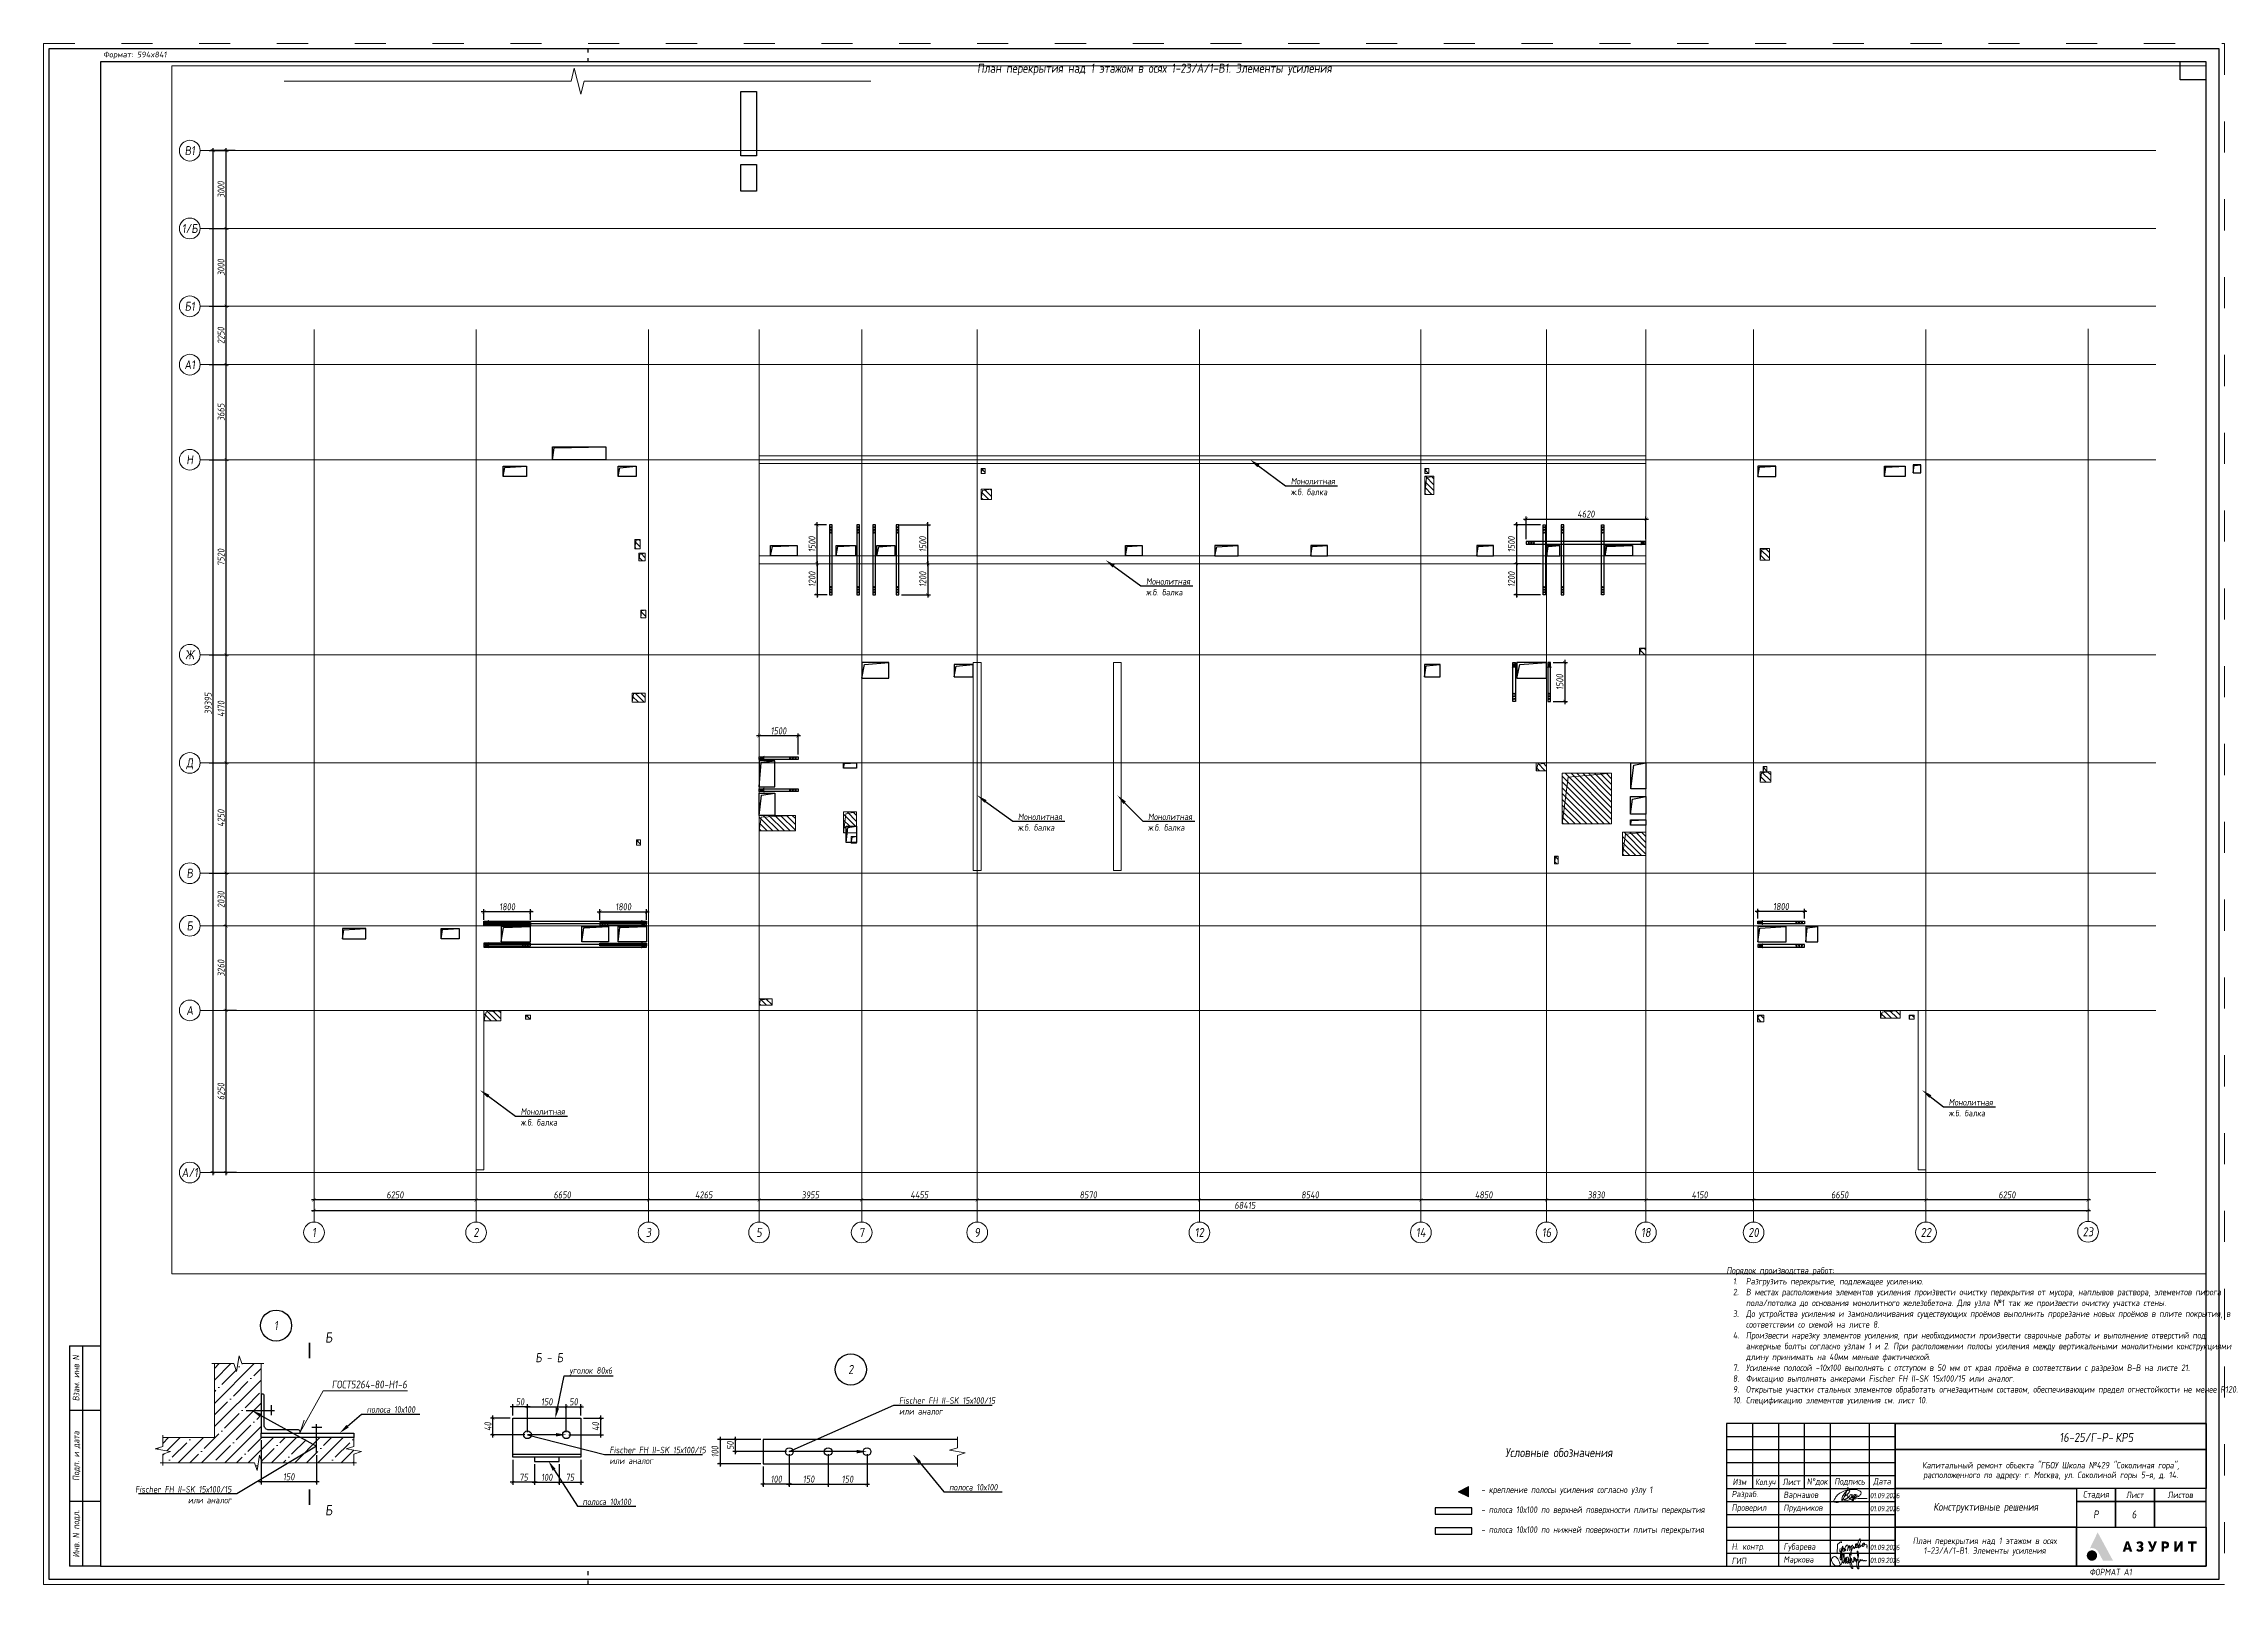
# Paper-space layout '9' of a CAD drawing. Header units: millimetres. Extents: x 2 to 843, y -2 to 592.
# The model-space entities are those that its viewports show. They can reach past a viewport. Long polylines and large blocks are cut down to what shows.
import ezdxf
from ezdxf import colors
from ezdxf.entities.mleader import LeaderData, LeaderLine
from ezdxf.enums import TextEntityAlignment as Align
from ezdxf.math import Vec2, Vec3

# ---------------------------------------------------------------- set-up
doc = ezdxf.new("R2010")
doc.units = ezdxf.units.MM
for name, pattern in [('ACAD_ISO03W100', [30, 12, -18]), ('ADSK_Штриховая_ш2 п1', [3, 2, -1]), ('осевая', [2, 1.25, -0.25, 0.25, -0.25])]:
    doc.linetypes.add(name, pattern=pattern)
doc.layers.get('0').update_dxf_attribs({"lineweight": 30})
doc.layers.get('Defpoints').update_dxf_attribs({"lineweight": 0})
for name, color, linetype, lineweight in [('_NPLT_SIGN', 5, 'Continuous', 9), ('_RAMKA', 7, 'Continuous', 30), ('_STAMP', 7, 'Continuous', 30), ('_TEXT', 7, 'Continuous', 30), ('КР_БалкиЖБ', 7, 'ADSK_Штриховая_ш2 п1', 5), ('КР_Металл', 3, 'Continuous', 30), ('КР_Новые отверстия', 5, 'Continuous', 30), ('КР_Оси', 7, 'Continuous', 5), ('КР_Основная', 7, 'Continuous', 30), ('КР_Размеры отверстия', 7, 'Continuous', 5), ('КР_Размеры усиление', 1, 'Continuous', 5), ('КР_Сущ отверстия', 6, 'Continuous', 15), ('КР_Тонкая', 250, 'Continuous', 0)]:
    doc.layers.add(name, color=color, linetype=linetype, lineweight=lineweight)
doc.styles.add('ISOCPEUR', font='isocpeur.ttf', dxfattribs={"width": 0.85, "oblique": 7})
doc.styles.add('SIMPLEX', font='simplex.shx', dxfattribs={"width": 0.85, "oblique": 7})
doc.dimstyles.new('R_1', dxfattribs={"dimtxt": 2.7, "dimasz": 1, "dimexe": 1, "dimexo": 1, "dimgap": 0.6, "dimtad": 1, "dimdec": 0, "dimrnd": 5, "dimzin": 4, "dimdsep": 46, "dimtxsty": 'ISOCPEUR', "dimblk": 'ARCHTICK', "dimcen": 0, "dimdle": 1, "dimclrd": 256, "dimclre": 256, "dimclrt": 256, "dimadec": 0, "dimazin": 0, "dimtfac": 2, "dimtdec": 0, "dimtofl": 0, "dimtmove": 0, "dimatfit": 3, "dimfxl": 1, "dimtvp": 3, "dimtfill": 1, "dimtolj": 1, "dimtzin": 0, "dimarcsym": 0})
doc.dimstyles.new('R_100', dxfattribs={"dimtxt": 270, "dimasz": 120, "dimexe": 100, "dimexo": 100, "dimgap": 60, "dimtad": 1, "dimdec": 0, "dimrnd": 5, "dimzin": 0, "dimdsep": 46, "dimtxsty": 'ISOCPEUR', "dimblk": 'ARCHTICK', "dimcen": 0, "dimdle": 100, "dimclrd": 256, "dimclre": 256, "dimclrt": 256, "dimadec": 0, "dimazin": 0, "dimtfac": 2, "dimtdec": 0, "dimtmove": 0, "dimatfit": 3, "dimfxl": 1, "dimtvp": 3, "dimtfill": 1, "dimtolj": 1, "dimtzin": 0, "dimarcsym": 0})

psp = doc.layouts.new('9')

# ---------------------------------------------------------------- texts
at = {"layer": '_TEXT', "style": 'ISOCPEUR', "oblique": 7, "width": 0.85}
for s, p in [('1', (91.64, 97.77)), ('Б - Б', (197.01, 85.4)), ('2', (313.31, 80.84))]:
    psp.add_text(s, height=3.5, dxfattribs=at).set_placement(p, align=Align.MIDDLE_CENTER)
at = {"layer": '_TEXT', "lineweight": 5, "style": 'ISOCPEUR', "oblique": 7, "width": 0.85}
psp.add_text('ГОСТ5264-80-Н1-6', height=3, dxfattribs=at).set_placement((113.11, 73.57))
at = {"layer": '_TEXT', "style": 'ISOCPEUR', "oblique": 7, "width": 0.85}
for s, height, p in [('Условные обозначения', 3.5, (565.69, 47.06)), ('- крепление полосы усиления согласно узлу 1', 2.5, (556.36, 33.25)), ('- полоса 10х100 по верхней поверхности плиты перекрытия', 2.5, (556.36, 25.55)), ('- полоса 10х100 по нижней поверхности плиты перекрытия', 2.5, (556.36, 17.85))]:
    psp.add_text(s, height=height, dxfattribs=at).set_placement(p)
at = {"layer": '_TEXT', "insert": (430.41, 582.04), "char_height": 3.5, "attachment_point": 5, "style": 'ISOCPEUR'}
psp.add_mtext('План перекрытия над 1 этажом в осях 1-23/А/1-В1. Элементы усиления', dxfattribs=at)
at = {"layer": '_TEXT', "style": 'ISOCPEUR'}
for s, width, heights, insert, char_height, attachment_point in [('\\A1;Порядок производства работ:\\P\\pxi-2,l3,t3;1.^IРазгрузить перекрытие, подлежащее усилению.\\P2.^IВ местах расположения элементов усиления произвести очистку перекрытия от мусора, наплывов раствора, элементов пирога пола/потолка до основания монолитного железобетона. Для узла №1 так же произвести очистку участка стены.\\P3.^IДо устройства усиления и замоноличивания существующих проёмов выполнить прорезание новых проёмов в плите покрытия, в соответствии со схемой на листе 8.\\P4.^IПроизвести нарезку элементов усиления, при необходимости произвести сварочные работы и выполнение отверстий под анкерные болты согласно узлам 1 и 2. При расположении полосы усиления между вертикальными монолитными конструкциями длину принимать на 40мм меньше фактической.\\P7.^IУсиление полосой -10х100 выполнять с отступом в 50 мм от края проёма в соответствии с разрезом В-В на листе 21.\\P8.^IФиксацию выполнять анкерами Fischer FH II-SK 15х100/15 или аналог.\\P9.^IОткрытые участки стальных элементов обработать огнезащитным составом, обеспечивающим предел огнестойкости не менее R120.\\P10.^IСпецификацию элементов усиления см. лист 10.', 185, [0], (651, 120.28), 2.5, 1), ('6', 13.3529, [9.08], (808.19, 24.96), 3, 5)]:
    psp.add_mtext_dynamic_manual_height_columns(s, width=width, gutter_width=12.5, heights=heights, dxfattribs=dict(at, insert=insert, char_height=char_height, attachment_point=attachment_point))
at = {"layer": '_TEXT', "color": 5, "insert": (750.58, 12.58), "char_height": 2.5, "attachment_point": 5, "line_spacing_factor": 0.9, "style": 'ISOCPEUR'}
psp.add_mtext_dynamic_manual_height_columns('{\\C256;План перекрытия над 1 этажом в осях 1-23/А/1-В1. Элементы усиления}', width=69.1586, gutter_width=0, heights=[14.57], dxfattribs=at)
at = {"layer": 'КР_Металл', "color": 0, "lineweight": 5, "style": 'ISOCPEUR', "oblique": 7, "width": 0.85}
psp.add_text('Б', height=4, dxfattribs=at).set_placement((110.55, 91.17))
psp.add_text('Б', height=4, dxfattribs=at).set_placement((110.55, 28.59), align=Align.TOP_LEFT)

msp = doc.modelspace()

# ---------------------------------------------------------------- blocks, each defined once
blk = doc.blocks.new('Логотип Азурит')
at = {"layer": '_STAMP', "linetype": 'Continuous', "true_color": 0x2a3756}
h = blk.add_hatch(color=159, dxfattribs=at)
h.dxf.hatch_style = 1
h.paths.add_polyline_path([(-39.4, 8.5), (-40.02, 9.65), (-40.61, 10.74), (-41.14, 11.7), (-41.62, 12.59), (-41.79, 12.89), (-41.86, 13.01), (-41.91, 12.94), (-41.99, 12.78), (-42.39, 11.96), (-42.77, 11.18), (-43.09, 10.5), (-43.47, 9.72), (-44.18, 8.26), (-44.5, 7.6), (-44.73, 7.14), (-44.85, 6.9), (-44.7, 6.93), (-44.51, 6.95), (-44.27, 6.97), (-44.09, 6.97), (-43.91, 6.96), (-43.74, 6.94), (-43.56, 6.91), (-43.39, 6.87), (-43.22, 6.81), (-43.05, 6.75), (-42.89, 6.68), (-42.73, 6.59), (-42.58, 6.5), (-42.43, 6.4), (-42.29, 6.29), (-42.15, 6.17), (-42.03, 6.04), (-41.91, 5.91), (-41.79, 5.77), (-41.72, 5.65), (-41.63, 5.5), (-41.3, 4.9), (-41.02, 4.39), (-40.57, 3.56), (-40.05, 2.59), (-39.78, 2.11), (-37.86, 2.11), (-36.5, 2.11), (-35.94, 2.12), (-36.48, 3.13), (-36.82, 3.75), (-37.16, 4.37), (-37.67, 5.33), (-38.2, 6.3), (-38.54, 6.93), (-38.87, 7.53)])
h = blk.add_hatch(color=159, dxfattribs=at)
h.dxf.hatch_style = 1
h.paths.add_polyline_path([(-29.3, 7.88), (-29.63, 8.84), (-29.86, 9.53), (-30.37, 9.54), (-30.87, 9.54), (-30.93, 9.38), (-31.26, 8.4), (-31.64, 7.27), (-31.97, 6.31), (-32.19, 5.64), (-32.05, 5.63), (-31.71, 5.62), (-31.23, 5.62), (-31.11, 6.03), (-30.99, 6.44), (-30.37, 6.44), (-29.75, 6.44), (-29.63, 6.03), (-29.52, 5.62), (-29.03, 5.62), (-28.54, 5.62), (-28.6, 5.8), (-28.93, 6.79)])
h.paths.add_polyline_path([(-30.77, 7.21), (-30.74, 7.31), (-30.56, 7.93), (-30.43, 8.43), (-30.39, 8.59), (-30.37, 8.65), (-30.35, 8.64), (-30.31, 8.45), (-30.22, 8.08), (-30.11, 7.66), (-30.01, 7.33), (-29.97, 7.21), (-30.37, 7.21)], flags=16)
h = blk.add_hatch(color=159, dxfattribs=at)
h.dxf.hatch_style = 1
h.paths.add_polyline_path([(-24.39, 7.35), (-24.47, 7.43), (-24.56, 7.5), (-24.66, 7.56), (-24.81, 7.65), (-24.74, 7.69), (-24.65, 7.75), (-24.55, 7.86), (-24.45, 7.97), (-24.38, 8.09), (-24.35, 8.18), (-24.32, 8.25), (-24.31, 8.34), (-24.3, 8.45), (-24.3, 8.65), (-24.31, 8.73), (-24.34, 8.82), (-24.41, 8.99), (-24.51, 9.14), (-24.63, 9.28), (-24.78, 9.39), (-24.95, 9.48), (-25.13, 9.55), (-25.34, 9.59), (-25.56, 9.6), (-25.74, 9.6), (-25.91, 9.58), (-26.08, 9.55), (-26.23, 9.51), (-26.39, 9.46), (-26.53, 9.39), (-26.67, 9.32), (-26.8, 9.23), (-26.9, 9.15), (-26.81, 8.98), (-26.64, 8.66), (-26.54, 8.5), (-26.51, 8.5), (-26.46, 8.54), (-26.35, 8.61), (-26.21, 8.67), (-26.07, 8.73), (-25.93, 8.77), (-25.82, 8.79), (-25.72, 8.79), (-25.62, 8.79), (-25.53, 8.76), (-25.46, 8.73), (-25.39, 8.68), (-25.34, 8.62), (-25.3, 8.55), (-25.26, 8.45), (-25.26, 8.36), (-25.27, 8.27), (-25.32, 8.18), (-25.36, 8.13), (-25.39, 8.08), (-25.44, 8.05), (-25.49, 8.02), (-25.63, 7.99), (-25.84, 7.98), (-26.1, 7.97), (-26.1, 7.6), (-26.1, 7.24), (-25.78, 7.23), (-25.54, 7.21), (-25.45, 7.2), (-25.38, 7.18), (-25.33, 7.15), (-25.28, 7.12), (-25.25, 7.08), (-25.21, 7.02), (-25.19, 6.96), (-25.17, 6.9), (-25.17, 6.76), (-25.18, 6.7), (-25.2, 6.64), (-25.23, 6.58), (-25.26, 6.53), (-25.31, 6.49), (-25.37, 6.45), (-25.44, 6.43), (-25.52, 6.41), (-25.69, 6.39), (-25.78, 6.39), (-25.87, 6.41), (-26, 6.45), (-26.16, 6.51), (-26.3, 6.6), (-26.43, 6.69), (-26.53, 6.76), (-26.77, 6.45), (-26.93, 6.26), (-26.97, 6.2), (-26.98, 6.15), (-26.97, 6.11), (-26.94, 6.07), (-26.82, 5.97), (-26.62, 5.84), (-26.41, 5.73), (-26.19, 5.65), (-25.97, 5.59), (-25.78, 5.57), (-25.53, 5.57), (-25.3, 5.58), (-25.12, 5.61), (-24.99, 5.65), (-24.87, 5.71), (-24.75, 5.78), (-24.64, 5.85), (-24.54, 5.94), (-24.45, 6.03), (-24.37, 6.13), (-24.31, 6.23), (-24.25, 6.37), (-24.21, 6.51), (-24.2, 6.66), (-24.2, 6.82), (-24.21, 6.94), (-24.24, 7.06), (-24.28, 7.16), (-24.33, 7.26)])
h = blk.add_hatch(color=159, dxfattribs=at)
h.dxf.hatch_style = 1
h.paths.add_polyline_path([(-19.61, 8.04), (-19.36, 8.68), (-19.14, 9.22), (-19.03, 9.53), (-19.17, 9.54), (-19.52, 9.54), (-20.02, 9.54), (-20.05, 9.44), (-20.31, 8.65), (-20.59, 7.81), (-20.63, 7.68), (-20.66, 7.62), (-20.67, 7.61), (-20.7, 7.67), (-20.82, 7.97), (-21.01, 8.4), (-21.34, 9.1), (-21.54, 9.54), (-22.06, 9.54), (-22.58, 9.54), (-22.4, 9.17), (-21.88, 8.17), (-21.32, 7.06), (-21.11, 6.63), (-21.09, 6.56), (-21.1, 6.52), (-21.15, 6.45), (-21.21, 6.41), (-21.28, 6.38), (-21.37, 6.37), (-21.45, 6.37), (-21.55, 6.39), (-21.64, 6.43), (-21.74, 6.49), (-21.82, 6.53), (-21.86, 6.49), (-21.92, 6.39), (-22.11, 6.05), (-22.23, 5.85), (-22.18, 5.81), (-22.08, 5.75), (-21.95, 5.69), (-21.81, 5.63), (-21.69, 5.59), (-21.51, 5.57), (-21.31, 5.57), (-21.12, 5.59), (-20.97, 5.62), (-20.88, 5.66), (-20.79, 5.71), (-20.71, 5.77), (-20.63, 5.84), (-20.56, 5.93), (-20.48, 6.02), (-20.35, 6.23), (-20.28, 6.35), (-20.21, 6.51), (-19.92, 7.25)])
h = blk.add_hatch(color=159, dxfattribs=at)
h.dxf.hatch_style = 1
h.paths.add_polyline_path([(-14.46, 7.53), (-14.41, 7.64), (-14.37, 7.74), (-14.33, 7.96), (-14.31, 8.19), (-14.32, 8.41), (-14.37, 8.63), (-14.45, 8.83), (-14.5, 8.93), (-14.55, 9.02), (-14.62, 9.1), (-14.69, 9.18), (-14.81, 9.29), (-14.92, 9.37), (-15.06, 9.43), (-15.21, 9.49), (-15.33, 9.52), (-15.49, 9.53), (-16.3, 9.54), (-17.21, 9.54), (-17.21, 7.58), (-17.21, 5.62), (-16.73, 5.62), (-16.25, 5.62), (-16.25, 6.23), (-16.25, 6.83), (-15.87, 6.83), (-15.58, 6.84), (-15.35, 6.86), (-15.17, 6.91), (-14.99, 6.98), (-14.83, 7.08), (-14.69, 7.2), (-14.56, 7.36)])
h.paths.add_polyline_path([(-15.6, 7.68), (-15.67, 7.66), (-15.95, 7.66), (-16.25, 7.66), (-16.25, 8.2), (-16.25, 8.74), (-15.93, 8.73), (-15.64, 8.72), (-15.57, 8.7), (-15.51, 8.67), (-15.42, 8.6), (-15.35, 8.51), (-15.32, 8.45), (-15.3, 8.39), (-15.29, 8.19), (-15.29, 8.07), (-15.3, 8), (-15.32, 7.94), (-15.35, 7.88), (-15.39, 7.82), (-15.43, 7.78), (-15.53, 7.71)], flags=16)
h = blk.add_hatch(color=159, dxfattribs=at)
h.dxf.hatch_style = 1
h.paths.add_polyline_path([(-10.09, 7.82), (-9.98, 8.03), (-9.94, 8.12), (-9.95, 7.93), (-9.96, 7.49), (-9.97, 6.69), (-9.97, 5.62), (-9.5, 5.62), (-9.04, 5.62), (-9.04, 7.58), (-9.04, 9.54), (-9.51, 9.54), (-9.99, 9.54), (-10.36, 8.91), (-10.84, 8.1), (-11.03, 7.78), (-11.26, 7.34), (-11.37, 7.13), (-11.42, 7.05), (-11.41, 7.31), (-11.39, 7.78), (-11.39, 8.55), (-11.39, 9.54), (-11.86, 9.54), (-12.34, 9.54), (-12.34, 7.58), (-12.34, 5.62), (-11.86, 5.62), (-11.37, 5.62), (-11.18, 5.95), (-10.61, 6.89), (-10.31, 7.42)])
h = blk.add_hatch(color=159, dxfattribs=at)
h.dxf.hatch_style = 1
h.paths.add_polyline_path([(-3.74, 9.14), (-3.74, 9.54), (-5.42, 9.54), (-7.09, 9.54), (-7.09, 9.14), (-7.09, 8.74), (-6.5, 8.74), (-5.9, 8.74), (-5.9, 7.18), (-5.9, 5.62), (-5.43, 5.62), (-4.95, 5.62), (-4.95, 7.18), (-4.95, 8.74), (-4.35, 8.74), (-3.74, 8.74)])
at = {"layer": '_STAMP', "linetype": 'Continuous', "true_color": 0x1447b7}
h = blk.add_hatch(color=162, dxfattribs=at)
h.dxf.hatch_style = 1
h.paths.add_polyline_path([(-42.09, 4.22), (-42.11, 4.4), (-42.15, 4.58), (-42.2, 4.76), (-42.27, 4.93), (-42.35, 5.1), (-42.45, 5.26), (-42.57, 5.41), (-42.7, 5.55), (-42.8, 5.64), (-42.91, 5.72), (-43.14, 5.86), (-43.38, 5.97), (-43.63, 6.05), (-43.89, 6.09), (-44.15, 6.1), (-44.42, 6.07), (-44.55, 6.04), (-44.68, 6.01), (-44.87, 5.94), (-45.05, 5.85), (-45.22, 5.74), (-45.37, 5.62), (-45.51, 5.49), (-45.63, 5.35), (-45.75, 5.19), (-45.84, 5.03), (-45.92, 4.85), (-45.98, 4.67), (-46.03, 4.49), (-46.06, 4.29), (-46.07, 4.1), (-46.05, 3.9), (-46.02, 3.7), (-45.97, 3.51), (-45.92, 3.37), (-45.87, 3.24), (-45.8, 3.11), (-45.72, 2.99), (-45.64, 2.88), (-45.54, 2.77), (-45.44, 2.67), (-45.33, 2.57), (-45.22, 2.49), (-45.1, 2.41), (-44.98, 2.34), (-44.85, 2.28), (-44.72, 2.22), (-44.58, 2.18), (-44.44, 2.15), (-44.3, 2.13), (-44.05, 2.12), (-43.8, 2.14), (-43.57, 2.19), (-43.34, 2.26), (-43.12, 2.37), (-42.92, 2.5), (-42.73, 2.65), (-42.56, 2.83), (-42.44, 2.99), (-42.34, 3.15), (-42.26, 3.32), (-42.19, 3.49), (-42.14, 3.67), (-42.11, 3.85), (-42.09, 4.03)])
blk = doc.blocks.new('_Azurit_Stamp')
at = {"layer": '_NPLT_SIGN'}
for points, knots in [([(-135.62, 26.32), (-135.39, 26.34), (-134.29, 26.7), (-133.23, 27.53), (-133.15, 28.05), (-132.93, 29.17), (-136.73, 29.8), (-138.89, 29.27), (-141.37, 28.37), (-142.8, 26.83), (-143.43, 25.69), (-143.77, 24.83), (-142.52, 24.49), (-140.48, 24.9), (-137.71, 25.59), (-134.61, 26.27), (-130.77, 26.07)], [0, 0, 0, 0, 0.00299112, 0.00630591, 0.00960495, 0.01564427, 0.0235417, 0.03307061, 0.04068731, 0.0472924, 0.052033, 0.05589459, 0.06060815, 0.06742814, 0.07629614, 0.08709949, 0.08709949, 0.08709949, 0.08709949]), ([(-138.54, 29.73), (-138.23, 30.29), (-138.17, 30.35), (-138.13, 30.35), (-138.13, 30.28), (-138.93, 28.09), (-140.15, 25.52), (-140.39, 25.35), (-140.48, 25.35), (-140.59, 26.12), (-140.3, 26.92), (-139.24, 28.44), (-138.32, 29.25), (-137.92, 29.41), (-137.51, 29.3), (-137.35, 28.84), (-137.93, 28.05), (-139.09, 27.12), (-139.52, 26.89), (-139.64, 26.84), (-139.64, 26.87), (-139.59, 26.92), (-138.96, 27.35), (-138.41, 27.4), (-138.16, 26.91), (-138.23, 26.73), (-138.23, 26.26), (-138.84, 25.79), (-139.34, 25.64), (-139.56, 25.64), (-139.65, 25.64), (-139.65, 25.69), (-139.46, 25.78), (-138.59, 26.13), (-138.21, 26.26), (-137.78, 26.59), (-137.49, 27.32), (-137.1, 27.59), (-136.7, 27.62), (-136.61, 27.38), (-136.65, 26.97), (-136.8, 26.68), (-137.14, 26.23), (-137.49, 26.08), (-137.79, 26.05), (-137.85, 26.42), (-137.68, 26.85)], [0, 0, 0, 0, 0.00084043, 0.00104969, 0.00371864, 0.00945796, 0.01543448, 0.01897204, 0.0202508, 0.02213745, 0.025948, 0.03024455, 0.03408673, 0.03636794, 0.03784103, 0.03991667, 0.0431516, 0.0463861, 0.04869202, 0.04940408, 0.04966041, 0.05061238, 0.05212417, 0.05416473, 0.05557826, 0.05690551, 0.05846862, 0.06038446, 0.06203112, 0.06293682, 0.06333319, 0.06371317, 0.06502521, 0.06671651, 0.06877673, 0.07066608, 0.07263578, 0.07445661, 0.07568926, 0.07685654, 0.07793779, 0.07936629, 0.08076287, 0.08213479, 0.0832984, 0.08454928, 0.08454928, 0.08454928, 0.08454928]), ([(-136.29, 27.59), (-136.57, 27.2), (-136.75, 26.81), (-136.98, 26.46), (-136.81, 26.29), (-136.61, 26.3), (-136.19, 26.83), (-136.03, 27.05), (-135.71, 27.59), (-135.34, 27.7), (-135.25, 27.61), (-135.27, 27.34), (-135.62, 26.63), (-136.06, 25.44)], [0, 0, 0, 0, 0.0014448, 0.00263215, 0.00357107, 0.00479361, 0.00604223, 0.00776758, 0.00916622, 0.01041376, 0.01126103, 0.01255992, 0.01510728, 0.01510728, 0.01510728, 0.01510728]), ([(-136.06, 25.44), (-136.5, 24.84), (-137.04, 24.75), (-135.67, 27.04), (-134.99, 27.51), (-134.48, 27.51), (-134.72, 26.64), (-135.62, 26.32)], [0, 0, 0, 0, 0.0043322, 0.00875939, 0.01314743, 0.01560478, 0.01819439, 0.01819439, 0.01819439, 0.01819439]), ([(-142.35, 4.76), (-142.31, 6.1), (-142.19, 7.03), (-142.19, 8.02), (-142.19, 8.4), (-142.12, 8.47), (-141.13, 9.36), (-140.83, 9.44), (-140.71, 9.44), (-140.63, 9.36), (-140.63, 9.01)], [0, 0, 0, 0, 0.0035831, 0.00610071, 0.00770703, 0.00968285, 0.01159584, 0.01352143, 0.01412232, 0.01475797, 0.01475797, 0.01475797, 0.01475797]), ([(-138.29, 6.9), (-137.7, 7.13), (-137.2, 7.42), (-136.65, 7.8), (-136.5, 7.89), (-136.43, 7.99), (-136.45, 8.09), (-136.53, 8.06), (-136.81, 7.56), (-136.92, 7.19), (-137.02, 6.21), (-136.96, 5.01), (-136.96, 4.54), (-136.96, 4.29), (-137.07, 4.29), (-137.17, 4.39), (-137.17, 5.01), (-136.58, 6.81), (-136.14, 7.49), (-135.95, 7.64), (-135.91, 7.6), (-135.87, 7.46), (-135.87, 7.04), (-135.86, 6.83), (-135.81, 6.8), (-135.72, 6.85), (-135.13, 7.43), (-134.82, 8.04), (-134.75, 8.35), (-134.79, 8.59), (-134.91, 8.68), (-135.18, 8.5), (-135.29, 8.15), (-135.32, 7.59), (-135.14, 7.18), (-134.94, 7.11), (-134.63, 7.23), (-134.2, 7.66), (-133.63, 8.5), (-133.21, 9.61), (-133.37, 10.44), (-133.51, 10.51), (-133.58, 10.52), (-133.69, 10.49), (-133.9, 10.21), (-134.27, 9.2), (-134.44, 8.13), (-134.29, 7.34), (-134.09, 7.06), (-133.93, 7.06), (-133.38, 7.51), (-133.38, 7.96), (-133.47, 8.19), (-133.73, 8.2), (-133.87, 8.1), (-133.99, 7.85), (-134.05, 7.56), (-133.97, 7.39), (-133.86, 7.32), (-133.52, 7.37), (-132.77, 8.02), (-132.58, 8.25), (-132.44, 8.71), (-132.12, 8.89), (-131.73, 8.83), (-131.7, 8.24), (-132, 7.75), (-132.51, 7.42), (-132.67, 7.93), (-132.57, 8.38), (-132.52, 8.5), (-132.49, 8.32), (-132.37, 8.27), (-131.67, 8.31), (-131.16, 8.31), (-130.82, 8.28), (-130.82, 7.88), (-130.82, 7.62), (-130.87, 7.36), (-130.86, 7.16), (-130.76, 6.99)], [0, 0, 0, 0, 0.002061, 0.0036154, 0.0046696, 0.0050974, 0.0054418, 0.0062669, 0.0074082, 0.0095322, 0.012344, 0.0152477, 0.0173466, 0.0182547, 0.0187982, 0.0197454, 0.0226428, 0.0262833, 0.0295057, 0.0307223, 0.0311997, 0.0318816, 0.0327288, 0.0334831, 0.0338833, 0.0349628, 0.0367236, 0.0387232, 0.0400853, 0.0408698, 0.0416582, 0.0425762, 0.0439393, 0.0454368, 0.046769, 0.0478604, 0.0491315, 0.0512693, 0.0543417, 0.0576748, 0.0600731, 0.0612526, 0.0616232, 0.0622122, 0.0638923, 0.0666299, 0.069869, 0.0723061, 0.0737444, 0.0750704, 0.0765109, 0.078042, 0.0790802, 0.0798296, 0.0806092, 0.081431, 0.0822644, 0.0829363, 0.0836607, 0.0852585, 0.0870435, 0.0889793, 0.0902316, 0.0915967, 0.0930789, 0.0947907, 0.0967323, 0.0986141, 0.1003735, 0.1016008, 0.1024329, 0.1028978, 0.1039958, 0.1054643, 0.107171, 0.1085436, 0.10964, 0.1106443, 0.1114336, 0.1121611, 0.1121611, 0.1121611, 0.1121611]), ([(-141.15, 0.69), (-141.49, 2.09), (-142.47, 3.47), (-143.24, 3.85), (-144.27, 3.45), (-144.71, 2.44), (-144.21, 1.25), (-143.23, 0.16), (-141.92, 0), (-140.56, 0.76), (-140.41, 1.86), (-140.44, 3.76), (-140.44, 4.84)], [0, 0, 0, 0, 0.00435621, 0.00834068, 0.01168595, 0.01550962, 0.01972632, 0.02417924, 0.0289255, 0.03328241, 0.03828155, 0.04275783, 0.04275783, 0.04275783, 0.04275783]), ([(-141.15, 6.87), (-141.29, 6.45), (-141.29, 6.01), (-141.24, 5.59), (-141.12, 5.54), (-140.93, 5.67), (-140.46, 6.31), (-140.2, 6.99), (-140.1, 7.47), (-140.11, 7.7), (-140.17, 7.71), (-140.25, 7.67), (-140.63, 6.81), (-140.74, 5.65), (-140.74, 4.47), (-140.61, 3.49), (-140.61, 2.84), (-140.8, 2.44), (-140.95, 2.4), (-141.06, 2.4), (-141.2, 2.72), (-141.14, 3.85), (-140.91, 4.66), (-140.3, 6.17), (-139.96, 6.89), (-139.83, 7.02), (-139.71, 6.9), (-139.67, 6.45), (-139.62, 6.14), (-139.52, 5.95), (-139.34, 5.95), (-139.23, 6.03), (-139.11, 6.2), (-139.01, 6.47), (-139.12, 6.63), (-139.33, 6.52), (-139.44, 6.32), (-139.68, 5.86), (-139.72, 5.68), (-139.76, 5.59), (-139.78, 5.63), (-139.76, 5.78), (-139.38, 7.19), (-139.01, 7.73), (-138.57, 8.11), (-138.35, 8.19), (-138.17, 8.15), (-138.11, 7.96), (-138.02, 7.23), (-138.14, 6.91), (-138.34, 6.08), (-138.39, 6.03), (-138.44, 6.08), (-138.28, 6.61), (-137.93, 7.39), (-137.7, 7.76), (-137.48, 7.97), (-137.44, 7.86), (-137.5, 6.81), (-137.5, 6.25), (-137.53, 6.08)], [0, 0, 0, 0, 0.00141903, 0.00251453, 0.00337203, 0.00464653, 0.00656525, 0.00877126, 0.01035522, 0.01120876, 0.01162334, 0.0128081, 0.0152087, 0.01880295, 0.02245602, 0.02553595, 0.02780375, 0.02915839, 0.02992211, 0.0305915, 0.03233411, 0.03487331, 0.03881069, 0.04238535, 0.04524248, 0.04650068, 0.0473813, 0.04840926, 0.04948548, 0.0502589, 0.05082659, 0.051391, 0.05208083, 0.05284209, 0.05363298, 0.05434785, 0.05541659, 0.0564329, 0.05731609, 0.05768512, 0.05801426, 0.05982684, 0.06230422, 0.06525775, 0.06687307, 0.06797065, 0.06863967, 0.06985615, 0.07125576, 0.07337441, 0.07476414, 0.07584655, 0.07660409, 0.07822482, 0.08024043, 0.08198553, 0.08292431, 0.08454256, 0.08644351, 0.08840011, 0.08840011, 0.08840011, 0.08840011]), ([(-140.2, 4.31), (-140.29, 4.83), (-140.54, 5.14), (-140.86, 5.19), (-141.1, 5.03), (-141.14, 4.31), (-140.54, 2.46), (-140.01, 1.28), (-139.93, 1.16), (-139.86, 1.17), (-139.77, 1.6), (-139.61, 3.06), (-139.61, 4.31), (-139.65, 4.8), (-139.77, 4.87), (-139.88, 4.87), (-139.95, 4.75), (-139.85, 3.64), (-139.52, 1.92), (-139.22, 1.11), (-139.1, 1.11), (-139.03, 1.18), (-138.66, 2.48), (-138.66, 2.92), (-138.73, 3.05), (-138.93, 3.05), (-139.14, 2.97), (-139.29, 2.75), (-139.26, 2.15), (-139.01, 1.8), (-138.74, 1.64), (-138.54, 1.3), (-138.18, 1.1), (-138.02, 1.14), (-137.8, 2.51), (-137.86, 3.11), (-138.16, 3.48), (-138.67, 3.51), (-138.99, 3.24), (-139.09, 2.76), (-138.95, 2.09), (-138.69, 1.69), (-138.47, 1.67), (-138.05, 1.98), (-137.95, 2.23), (-137.97, 2.77), (-138.07, 2.97), (-138.12, 3.01), (-138.14, 2.99), (-138.15, 2.9), (-138.09, 1.83), (-137.8, 1.41), (-137.56, 1.21), (-137.36, 1.27), (-137.03, 1.91), (-137.03, 2.57), (-137.27, 3.71), (-137.48, 4.43), (-137.53, 4.59), (-137.57, 4.61), (-137.59, 4.59), (-137.47, 3.81), (-136.86, 1.2), (-136.46, 0.08), (-136.28, -0.81), (-136.32, -0.94), (-136.42, -0.94), (-136.59, -0.91), (-137.13, -0.22), (-137.4, 0.67), (-137.54, 2), (-137.4, 2.73), (-137.04, 2.99), (-136.77, 2.95), (-136.73, 2.8), (-136.73, 2.45), (-136.59, 1.88), (-136.33, 1.53), (-136.19, 1.53), (-136.04, 1.58), (-135.99, 1.8), (-135.92, 2.21), (-135.85, 2.9), (-135.9, 3.2), (-135.92, 3.45), (-135.88, 3.5), (-135.79, 3.45), (-135.52, 2.77), (-135.34, 2.21), (-135.31, 2), (-135.33, 1.98), (-135.38, 2.03), (-135.49, 2.37), (-135.56, 2.62), (-135.49, 3.14), (-135.42, 3.21), (-135.28, 3.11), (-135.04, 2.61), (-134.86, 2.18), (-134.64, 2.16), (-134.4, 2.53), (-134.18, 3.41), (-134.02, 4.41), (-134.13, 5.33), (-134.32, 5.76), (-134.47, 5.88), (-134.6, 5.84), (-134.7, 5.63), (-134.57, 4.86), (-134.47, 4.09), (-134.26, 2.54), (-134.12, 1.29), (-134.12, 0.46), (-134.08, -0.14), (-133.99, -0.54), (-133.96, -0.89), (-134.09, -0.99), (-134.32, -0.95), (-134.62, -0.64), (-134.84, 1.08), (-134.89, 2.07), (-134.83, 2.63), (-134.67, 2.68), (-134.38, 2.47), (-134.26, 2.08), (-134.26, 1.86), (-134.26, 1.44), (-134.04, 1.25), (-133.8, 1.49), (-133.51, 2.34), (-133.42, 2.53), (-133.34, 2.55), (-133.23, 2.44), (-133.2, 2.13), (-133.13, 2.09), (-133, 2.17), (-132.87, 2.38), (-132.72, 2.52), (-132.57, 2.43), (-132.52, 2.24), (-132.35, 2.06), (-132.19, 2.06), (-132.08, 2.13), (-131.85, 2.2), (-131.59, 2.17), (-131.51, 2.08), (-131.29, 2.06), (-131.1, 2.11), (-130.9, 2.23)], [0, 0, 0, 0, 0.0013642, 0.0024716, 0.0039271, 0.0071604, 0.0114923, 0.0151992, 0.0168552, 0.017577, 0.0197425, 0.0231954, 0.0267048, 0.0287659, 0.0295817, 0.0300123, 0.031498, 0.0347832, 0.0388614, 0.0418614, 0.0430502, 0.0447716, 0.0468358, 0.0489595, 0.0498178, 0.0504412, 0.0511968, 0.0523995, 0.0538233, 0.0552935, 0.0565438, 0.0577717, 0.0588373, 0.0609859, 0.0633503, 0.0660541, 0.0677903, 0.0693288, 0.0708886, 0.0726354, 0.0744423, 0.0759439, 0.0772831, 0.0783918, 0.0798486, 0.0809736, 0.0818741, 0.0822252, 0.0824312, 0.0837412, 0.0855667, 0.0876358, 0.0887665, 0.0901391, 0.0918825, 0.0946733, 0.0974863, 0.0997671, 0.1008166, 0.101087, 0.1020353, 0.1058616, 0.110959, 0.1161878, 0.1186349, 0.1198924, 0.1203364, 0.1215942, 0.123759, 0.1272016, 0.1305016, 0.133259, 0.1348584, 0.1358061, 0.1366498, 0.1378419, 0.1393454, 0.1406226, 0.1414171, 0.1419862, 0.1428554, 0.1443162, 0.1458558, 0.147224, 0.1479078, 0.1483694, 0.1493507, 0.1509007, 0.1525761, 0.1534842, 0.1538318, 0.1543395, 0.1550943, 0.1563412, 0.1572985, 0.1581547, 0.1590571, 0.160364, 0.1617296, 0.1629626, 0.1646785, 0.1672603, 0.1703712, 0.1730004, 0.1747326, 0.175603, 0.1762204, 0.1774892, 0.1794496, 0.1828662, 0.186801, 0.1907892, 0.1937227, 0.1957314, 0.1972287, 0.1982494, 0.1990669, 0.1999687, 0.2025853, 0.2060361, 0.2096286, 0.2115128, 0.2127044, 0.213734, 0.2148092, 0.2159556, 0.216966, 0.2181091, 0.2197772, 0.2213504, 0.222648, 0.2231309, 0.2237283, 0.2243257, 0.2249206, 0.2254421, 0.2261004, 0.22678, 0.2274149, 0.2280973, 0.2287697, 0.2293729, 0.2299582, 0.230652, 0.2313279, 0.2319846, 0.2325681, 0.2332749, 0.2332749, 0.2332749, 0.2332749])]:
    blk.add_open_spline(points, degree=3, knots=knots, dxfattribs=at)
at = {"layer": '_STAMP'}
for p, q in [((-175, 55), (-175, 30)), ((-165, 55), (-165, 0)), ((-155, 55), (-155, 30)), ((-145, 55), (-145, 0)), ((-130, 55), (-130, 0)), ((-120, 55), (-120, 0)), ((-185, 50), (-120, 50)), ((-185, 45), (-120, 45)), ((-185, 40), (-120, 40)), ((-185, 35), (-120, 35)), ((-185, 30), (-120, 30)), ((-185, 25), (-120, 25)), ((-185, 20), (-120, 20)), ((-185, 15), (-120, 15)), ((-185, 10), (-120, 10)), ((-185, 5), (-120, 5))]:
    blk.add_line(p, q, dxfattribs=at)
for points in [[(-185, 0), (0, 0), (0, 55), (-185, 55)], [(-120, 55), (0, 55), (0, 45), (-120, 45)], [(-120, 45), (0, 45), (0, 30), (-120, 30)], [(-120, 30), (-50, 30), (-50, 15), (-120, 15)], [(-50, 25), (-35, 25), (-35, 30), (-50, 30)], [(-35, 25), (-20, 25), (-20, 30), (-35, 30)], [(-20, 25), (0, 25), (0, 30), (-20, 30)], [(-50, 15), (-35, 15), (-35, 25), (-50, 25)], [(-35, 15), (-20, 15), (-20, 25), (-35, 25)], [(-20, 15), (0, 15), (0, 25), (-20, 25)], [(-120, 15), (-50, 15), (-50, 0), (-120, 0)], [(-50, 15), (0, 15), (0, 0), (-50, 0)], [(-50, 15), (0, 15), (0, 0), (-50, 0)]]:
    blk.add_lwpolyline(points, close=True, dxfattribs=at)
at = {"linetype": 'Continuous'}
blk.add_blockref('Логотип Азурит', (0, 0), dxfattribs=at)
blk.add_blockref('Логотип Азурит', (0, 0), dxfattribs=at)
at = {"layer": '_TEXT', "style": 'ISOCPEUR', "oblique": 7, "width": 0.85}
blk.add_text('КР5', height=3.5, dxfattribs=at).set_placement((-35, 49.62), align=Align.MIDDLE_LEFT)
at = {"layer": '_TEXT', "line_spacing_factor": 0.9, "style": 'ISOCPEUR'}
for s, width, heights, insert, char_height, attachment_point in [('16-25/Г-Р-', 69.1586, [9.61], (-35.88, 49.66), 3.5, 6), ('\\pxqc;Капитальный ремонт объекта "ГБОУ Школа №429 "Соколиная гора",\\Pрасположенного по адресу: г. Москва, ул. Соколиной горы 5-я, д. 14.', 120, [14.01], (-60, 36.73), 2.5, 5), ('Конструктивные решения', 69.1586, [14.57], (-85, 22.5), 3, 5)]:
    blk.add_mtext_dynamic_manual_height_columns(s, width=width, gutter_width=0, heights=heights, dxfattribs=dict(at, insert=insert, char_height=char_height, attachment_point=attachment_point))
at = {"layer": '_TEXT', "style": 'ISOCPEUR'}
for s, width, heights, insert, char_height, attachment_point in [('Изм', 10, [0], (-180, 32.5), 2.5, 5), ('{\\W0.7;Кол.уч}', 10, [0], (-170, 32.17), 2.5, 5), ('Лист', 10, [0], (-160, 32.5), 2.5, 5), ('N%%Dдок', 10, [0], (-150, 32.5), 2.5, 5), ('Подпись', 10, [0], (-137.5, 32.5), 2.5, 5), ('Дата', 10, [0], (-125, 32.5), 2.5, 5), ('Разраб.', 20, [0], (-183, 27.5), 2.4, 4), ('Варнашов', 19.0361, [0], (-163, 27.23), 2.4, 4), ('{\\W0.82;\\T0.92;01.09.2026}', 7.4894, [0], (-129.7, 27.23), 2.1, 4), ('Стадия', 15, [0], (-42.5, 27.5), 2.5, 5), ('Лист', 15, [0], (-27.5, 27.5), 2.5, 5), ('Листов', 15, [0], (-10, 27.5), 2.5, 5), ('Проверил', 20, [0], (-183, 22.27), 2.4, 4), ('Прудников', 19.0361, [0], (-163, 22.23), 2.4, 4), ('{\\W0.82;\\T0.92;01.09.2026}', 7.4894, [0], (-129.7, 22.23), 2.1, 4), ('Р', 13.3529, [9.08], (-42.5, 20), 3, 5), ('Н. контр.', 20, [0], (-183, 7.27), 2.4, 4), ('Губарева', 19.0361, [0], (-163, 7.23), 2.4, 4), ('ГИП', 20, [0], (-183, 2.04), 2.4, 4), ('Маркова', 19.0361, [0], (-163, 2.29), 2.4, 4), ('{\\W0.82;\\T0.92;01.09.2026}', 7.4894, [0], (-129.7, 7.23), 2.1, 4), ('{\\W0.82;\\T0.92;01.09.2026}', 7.4894, [0], (-129.7, 2.23), 2.1, 4)]:
    blk.add_mtext_dynamic_manual_height_columns(s, width=width, gutter_width=12.5, heights=heights, dxfattribs=dict(at, insert=insert, char_height=char_height, attachment_point=attachment_point))
blk = doc.blocks.new('_DOP_POLE без согл')
at = {"layer": '_STAMP'}
for p, q in [((-12, 85), (-12, 0)), ((-12, 85), (0, 85)), ((-7, 85), (-7, 0)), ((0, 85), (0, 0)), ((0, 60), (-12, 60)), ((0, 25), (-12, 25)), ((0, 0), (-12, 0))]:
    blk.add_line(p, q, dxfattribs=at)
at = {"layer": '_TEXT', "style": 'ISOCPEUR', "oblique": 7, "width": 0.85}
for s, p in [('Взам. инв N', (-9.5, 72.5)), ('Подп. и дата', (-9.5, 42.5)), ('Инв. N подл.', (-9.5, 12.5))]:
    blk.add_text(s, height=2.5, rotation=90, dxfattribs=at).set_placement(p, align=Align.MIDDLE_CENTER)
blk = doc.blocks.new('*U1460')
at = {"color": 0}
for p, q in [((824, 580), (824, 587)), ((834, 580), (824, 580))]:
    blk.add_line(p, q, dxfattribs=at)
at = {"layer": '_RAMKA', "color": 253, "linetype": 'ACAD_ISO03W100', "ltscale": 0.12}
for p, q in [((210, 587), (210, 594)), ((210, 0), (210, 7))]:
    blk.add_line(p, q, dxfattribs=at)
at = {"layer": '_RAMKA', "color": 0}
for points in [[(2, 2), (839, 2), (839, 592), (2, 592)], [(22, 7), (834, 7), (834, 587), (22, 587)]]:
    blk.add_lwpolyline(points, close=True, dxfattribs=at)
at = {"layer": 'Defpoints', "color": 255}
for q in [(0, 594), (841, 0)]:
    blk.add_line((0, 0), q, dxfattribs=at)
at = {"layer": 'Defpoints', "color": 253, "linetype": 'ACAD_ISO03W100'}
blk.add_lwpolyline([(0, 594), (841, 594), (841, 0), (0, 0)], close=True, dxfattribs=at)
blk.add_blockref('_DOP_POLE без согл', (22, 7))
at = {"layer": '_RAMKA', "color": 8, "insert": (23, 589.5), "char_height": 2.2, "attachment_point": 4, "style": 'SIMPLEX'}
blk.add_mtext_dynamic_manual_height_columns('Формат: 594x841', width=59.7559, gutter_width=12.5, heights=[0], dxfattribs=at)
at = {"layer": '_RAMKA', "color": 8, "style": 'SIMPLEX', "oblique": 7, "width": 0.85}
blk.add_attdef('ФОРМАТ_А', (789, 3.5), '', height=2.5, dxfattribs=at)
blk = doc.blocks.new('_ArchTick')
at = {"color": 0, "linetype": 'ByBlock', "const_width": 0.15}
blk.add_lwpolyline([(-0.5, -0.5), (0.5, 0.5)], dxfattribs=at)
blk = doc.blocks.new('*D1492')
at = {"layer": 'Defpoints', "color": 0, "transparency": 16777216}
for p in [(289.55, 49.18), (304.55, 49.18), (304.55, 36.63)]:
    blk.add_point(p, dxfattribs=at)
at = {"layer": 'КР_Размеры отверстия', "lineweight": -2, "transparency": 16777216}
for p, q in [((289.55, 48.18), (289.55, 35.63)), ((304.55, 48.18), (304.55, 35.63)), ((288.55, 36.63), (305.55, 36.63))]:
    blk.add_line(p, q, dxfattribs=at)
at = {"layer": 'КР_Размеры отверстия', "lineweight": -2, "transparency": 16777216, "rotation": 180}
blk.add_blockref('_ArchTick', (289.55, 36.63), dxfattribs=at)
at = {"layer": 'КР_Размеры отверстия', "lineweight": -2, "transparency": 16777216}
blk.add_blockref('_ArchTick', (304.55, 36.63), dxfattribs=at)
at = {"layer": 'КР_Размеры отверстия', "transparency": 16777216, "insert": (297.05, 38.58), "char_height": 2.7, "attachment_point": 5, "style": 'ISOCPEUR', "bg_fill": 3, "box_fill_scale": 1.1, "bg_fill_color": 256, "bg_fill_true_color": 13158600, "bg_fill_transparency": 0}
blk.add_mtext('\\A1;150', dxfattribs=at)
blk = doc.blocks.new('*D1493')
at = {"layer": 'Defpoints', "color": 0, "transparency": 16777216}
for p in [(304.55, 49.18), (319.55, 49.18), (319.55, 36.63)]:
    blk.add_point(p, dxfattribs=at)
at = {"layer": 'КР_Размеры отверстия', "lineweight": -2, "transparency": 16777216}
for p, q in [((304.55, 48.18), (304.55, 35.63)), ((319.55, 48.18), (319.55, 35.63)), ((303.55, 36.63), (320.55, 36.63))]:
    blk.add_line(p, q, dxfattribs=at)
at = {"layer": 'КР_Размеры отверстия', "lineweight": -2, "transparency": 16777216, "rotation": 180}
blk.add_blockref('_ArchTick', (304.55, 36.63), dxfattribs=at)
at = {"layer": 'КР_Размеры отверстия', "lineweight": -2, "transparency": 16777216}
blk.add_blockref('_ArchTick', (319.55, 36.63), dxfattribs=at)
at = {"layer": 'КР_Размеры отверстия', "transparency": 16777216, "insert": (312.05, 38.58), "char_height": 2.7, "attachment_point": 5, "style": 'ISOCPEUR', "bg_fill": 3, "box_fill_scale": 1.1, "bg_fill_color": 256, "bg_fill_true_color": 13158600, "bg_fill_transparency": 0}
blk.add_mtext('\\A1;150', dxfattribs=at)
blk = doc.blocks.new('*D1494')
at = {"layer": 'Defpoints', "color": 0, "transparency": 16777216}
for p in [(279.55, 44.47), (289.55, 49.18)]:
    blk.add_point(p, dxfattribs=at)
at = {"layer": 'КР_Размеры отверстия', "lineweight": -2, "transparency": 16777216}
for p, q in [((279.55, 43.47), (279.55, 35.63)), ((289.55, 48.18), (289.55, 35.63)), ((290.55, 36.63), (278.55, 36.63))]:
    blk.add_line(p, q, dxfattribs=at)
at = {"layer": 'КР_Размеры отверстия', "lineweight": -2, "transparency": 16777216, "rotation": 180}
blk.add_blockref('_ArchTick', (279.55, 36.63), dxfattribs=at)
at = {"layer": 'КР_Размеры отверстия', "lineweight": -2, "transparency": 16777216}
blk.add_blockref('_ArchTick', (289.55, 36.63), dxfattribs=at)
at = {"layer": 'КР_Размеры отверстия', "transparency": 16777216, "insert": (284.55, 38.58), "char_height": 2.7, "attachment_point": 5, "style": 'ISOCPEUR', "bg_fill": 3, "box_fill_scale": 1.1, "bg_fill_color": 256, "bg_fill_true_color": 13158600, "bg_fill_transparency": 0}
blk.add_mtext('\\A1;100', dxfattribs=at)
at = {"layer": 'Defpoints', "color": 0, "transparency": 16777216}
blk.add_point((279.55, 36.63), dxfattribs=at)
blk = doc.blocks.new('*D1495')
at = {"layer": 'Defpoints', "color": 0, "transparency": 16777216}
for p in [(279.55, 53.88), (289.55, 49.18)]:
    blk.add_point(p, dxfattribs=at)
at = {"layer": 'КР_Размеры отверстия', "lineweight": -2, "transparency": 16777216}
for p, q in [((278.55, 53.88), (267.79, 53.88)), ((268.79, 48.18), (268.79, 54.88)), ((288.55, 49.18), (267.79, 49.18))]:
    blk.add_line(p, q, dxfattribs=at)
for p, rotation in [((268.79, 53.88), 90), ((268.79, 49.18), 270)]:
    blk.add_blockref('_ArchTick', p, dxfattribs=dict(at, rotation=rotation))
at = {"layer": 'КР_Размеры отверстия', "transparency": 16777216, "insert": (266.84, 51.53), "char_height": 2.7, "attachment_point": 5, "rotation": 90, "style": 'ISOCPEUR', "bg_fill": 3, "box_fill_scale": 1.1, "bg_fill_color": 256, "bg_fill_true_color": 13158600, "bg_fill_transparency": 0}
blk.add_mtext('\\A1;50', dxfattribs=at)
at = {"layer": 'Defpoints', "color": 0, "transparency": 16777216}
blk.add_point((268.79, 53.88), dxfattribs=at)
blk = doc.blocks.new('*D1496')
at = {"layer": 'Defpoints', "color": 0, "transparency": 16777216}
for p in [(279.55, 53.88), (279.55, 44.47)]:
    blk.add_point(p, dxfattribs=at)
at = {"layer": 'КР_Размеры отверстия', "lineweight": -2, "transparency": 16777216}
for p, q in [((278.55, 53.88), (261.88, 53.88)), ((262.88, 54.88), (262.88, 43.47)), ((278.55, 44.47), (261.88, 44.47))]:
    blk.add_line(p, q, dxfattribs=at)
for p, rotation in [((262.88, 53.88), 90), ((262.88, 44.47), 270)]:
    blk.add_blockref('_ArchTick', p, dxfattribs=dict(at, rotation=rotation))
at = {"layer": 'КР_Размеры отверстия', "transparency": 16777216, "insert": (260.93, 49.18), "char_height": 2.7, "attachment_point": 5, "rotation": 90, "style": 'ISOCPEUR', "bg_fill": 3, "box_fill_scale": 1.1, "bg_fill_color": 256, "bg_fill_true_color": 13158600, "bg_fill_transparency": 0}
blk.add_mtext('\\A1;100', dxfattribs=at)
at = {"layer": 'Defpoints', "color": 0, "transparency": 16777216}
blk.add_point((262.88, 44.47), dxfattribs=at)
blk = doc.blocks.new('*U188')
at = {"color": 0, "linetype": 'ByBlock', "lineweight": -2, "ltscale": 100}
blk.add_lwpolyline([(0, 0), (75, 0), (75, 3, 0.414214), (72, 6), (15, 6, -0.414214), (6, 15), (6, 72, 0.414214), (3, 75), (0, 75)], format="xyb", close=True, dxfattribs=at)
blk = doc.blocks.new('*D1497')
at = {"layer": 'Defpoints', "color": 0, "transparency": 16777216}
for p in [(203.58, 66.44), (188.58, 55.68), (203.58, 55.68)]:
    blk.add_point(p, dxfattribs=at)
at = {"layer": 'КР_Размеры отверстия', "lineweight": -2, "transparency": 16777216}
for p, q in [((188.58, 56.68), (188.58, 67.44)), ((203.58, 56.68), (203.58, 67.44)), ((187.58, 66.44), (204.58, 66.44))]:
    blk.add_line(p, q, dxfattribs=at)
at = {"layer": 'КР_Размеры отверстия', "lineweight": -2, "transparency": 16777216, "rotation": 180}
blk.add_blockref('_ArchTick', (188.58, 66.44), dxfattribs=at)
at = {"layer": 'КР_Размеры отверстия', "lineweight": -2, "transparency": 16777216}
blk.add_blockref('_ArchTick', (203.58, 66.44), dxfattribs=at)
at = {"layer": 'КР_Размеры отверстия', "transparency": 16777216, "insert": (196.08, 68.39), "char_height": 2.7, "attachment_point": 5, "style": 'ISOCPEUR', "bg_fill": 3, "box_fill_scale": 1.1, "bg_fill_color": 256, "bg_fill_true_color": 13158600, "bg_fill_transparency": 0}
blk.add_mtext('\\A1;150', dxfattribs=at)
blk = doc.blocks.new('*D1498')
at = {"layer": 'Defpoints', "color": 0, "transparency": 16777216}
for p in [(182.93, 62.06), (188.58, 55.68)]:
    blk.add_point(p, dxfattribs=at)
at = {"layer": 'КР_Размеры отверстия', "lineweight": -2, "transparency": 16777216}
for p, q in [((182.93, 63.06), (182.93, 67.44)), ((188.58, 56.68), (188.58, 67.44)), ((189.58, 66.44), (181.93, 66.44))]:
    blk.add_line(p, q, dxfattribs=at)
at = {"layer": 'КР_Размеры отверстия', "lineweight": -2, "transparency": 16777216, "rotation": 180}
blk.add_blockref('_ArchTick', (182.93, 66.44), dxfattribs=at)
at = {"layer": 'КР_Размеры отверстия', "lineweight": -2, "transparency": 16777216}
blk.add_blockref('_ArchTick', (188.58, 66.44), dxfattribs=at)
at = {"layer": 'КР_Размеры отверстия', "transparency": 16777216, "insert": (185.75, 68.39), "char_height": 2.7, "attachment_point": 5, "style": 'ISOCPEUR', "bg_fill": 3, "box_fill_scale": 1.1, "bg_fill_color": 256, "bg_fill_true_color": 13158600, "bg_fill_transparency": 0}
blk.add_mtext('\\A1;50', dxfattribs=at)
at = {"layer": 'Defpoints', "color": 0, "transparency": 16777216}
blk.add_point((182.93, 66.44), dxfattribs=at)
blk = doc.blocks.new('*D1499')
at = {"layer": 'Defpoints', "color": 0, "transparency": 16777216}
for p in [(209.23, 62.06), (203.58, 55.68)]:
    blk.add_point(p, dxfattribs=at)
at = {"layer": 'КР_Размеры отверстия', "lineweight": -2, "transparency": 16777216}
for p, q in [((203.58, 56.68), (203.58, 67.44)), ((209.23, 63.06), (209.23, 67.44)), ((202.58, 66.44), (210.23, 66.44))]:
    blk.add_line(p, q, dxfattribs=at)
at = {"layer": 'КР_Размеры отверстия', "lineweight": -2, "transparency": 16777216, "rotation": 180}
blk.add_blockref('_ArchTick', (203.58, 66.44), dxfattribs=at)
at = {"layer": 'КР_Размеры отверстия', "lineweight": -2, "transparency": 16777216}
blk.add_blockref('_ArchTick', (209.23, 66.44), dxfattribs=at)
at = {"layer": 'КР_Размеры отверстия', "transparency": 16777216, "insert": (206.4, 68.39), "char_height": 2.7, "attachment_point": 5, "style": 'ISOCPEUR', "bg_fill": 3, "box_fill_scale": 1.1, "bg_fill_color": 256, "bg_fill_true_color": 13158600, "bg_fill_transparency": 0}
blk.add_mtext('\\A1;50', dxfattribs=at)
at = {"layer": 'Defpoints', "color": 0, "transparency": 16777216}
blk.add_point((209.23, 66.44), dxfattribs=at)
blk = doc.blocks.new('*D1500')
at = {"layer": 'Defpoints', "color": 0, "transparency": 16777216}
for p in [(182.93, 62.06), (188.58, 55.68)]:
    blk.add_point(p, dxfattribs=at)
at = {"layer": 'КР_Размеры отверстия', "lineweight": -2, "transparency": 16777216}
for p, q in [((181.93, 62.06), (174.3, 62.06)), ((175.3, 54.68), (175.3, 63.06)), ((187.58, 55.68), (174.3, 55.68))]:
    blk.add_line(p, q, dxfattribs=at)
for p, rotation in [((175.3, 62.06), 90), ((175.3, 55.68), 270)]:
    blk.add_blockref('_ArchTick', p, dxfattribs=dict(at, rotation=rotation))
at = {"layer": 'КР_Размеры отверстия', "transparency": 16777216, "insert": (173.35, 58.87), "char_height": 2.7, "attachment_point": 5, "rotation": 90, "style": 'ISOCPEUR', "bg_fill": 3, "box_fill_scale": 1.1, "bg_fill_color": 256, "bg_fill_true_color": 13158600, "bg_fill_transparency": 0}
blk.add_mtext('\\A1;40', dxfattribs=at)
at = {"layer": 'Defpoints', "color": 0, "transparency": 16777216}
blk.add_point((175.3, 62.06), dxfattribs=at)
blk = doc.blocks.new('*D1501')
at = {"layer": 'Defpoints', "color": 0, "transparency": 16777216}
blk.add_point((203.58, 55.68), dxfattribs=at)
at = {"layer": 'КР_Размеры отверстия', "lineweight": -2, "transparency": 16777216}
for p, q in [((210.23, 62.06), (217.86, 62.06)), ((216.86, 54.68), (216.86, 63.06)), ((204.58, 55.68), (217.86, 55.68))]:
    blk.add_line(p, q, dxfattribs=at)
for p, rotation in [((216.86, 62.06), 90), ((216.86, 55.68), 270)]:
    blk.add_blockref('_ArchTick', p, dxfattribs=dict(at, rotation=rotation))
at = {"layer": 'КР_Размеры отверстия', "transparency": 16777216, "insert": (214.91, 58.87), "char_height": 2.7, "attachment_point": 5, "rotation": 90, "style": 'ISOCPEUR', "bg_fill": 3, "box_fill_scale": 1.1, "bg_fill_color": 256, "bg_fill_true_color": 13158600, "bg_fill_transparency": 0}
blk.add_mtext('\\A1;40', dxfattribs=at)
at = {"layer": 'Defpoints', "color": 0, "transparency": 16777216}
for p in [(209.23, 62.06), (216.86, 62.06)]:
    blk.add_point(p, dxfattribs=at)
blk = doc.blocks.new('*D1502')
at = {"layer": 'Defpoints', "color": 0, "transparency": 16777216}
for p in [(191.37, 45.31), (200.78, 45.31)]:
    blk.add_point(p, dxfattribs=at)
at = {"layer": 'КР_Размеры отверстия', "lineweight": -2, "transparency": 16777216}
for p, q in [((191.37, 44.31), (191.37, 36.34)), ((200.78, 44.31), (200.78, 36.34)), ((190.37, 37.34), (201.78, 37.34))]:
    blk.add_line(p, q, dxfattribs=at)
at = {"layer": 'КР_Размеры отверстия', "lineweight": -2, "transparency": 16777216, "rotation": 180}
blk.add_blockref('_ArchTick', (191.37, 37.34), dxfattribs=at)
at = {"layer": 'КР_Размеры отверстия', "lineweight": -2, "transparency": 16777216}
blk.add_blockref('_ArchTick', (200.78, 37.34), dxfattribs=at)
at = {"layer": 'КР_Размеры отверстия', "transparency": 16777216, "insert": (196.08, 39.29), "char_height": 2.7, "attachment_point": 5, "style": 'ISOCPEUR', "bg_fill": 3, "box_fill_scale": 1.1, "bg_fill_color": 256, "bg_fill_true_color": 13158600, "bg_fill_transparency": 0}
blk.add_mtext('\\A1;100', dxfattribs=at)
at = {"layer": 'Defpoints', "color": 0, "transparency": 16777216}
blk.add_point((200.78, 37.34), dxfattribs=at)
blk = doc.blocks.new('*D1503')
at = {"layer": 'Defpoints', "color": 0, "transparency": 16777216}
for p in [(200.78, 45.31), (209.23, 47.06)]:
    blk.add_point(p, dxfattribs=at)
at = {"layer": 'КР_Размеры отверстия', "lineweight": -2, "transparency": 16777216}
for p, q in [((200.78, 44.31), (200.78, 36.34)), ((209.23, 46.06), (209.23, 36.34)), ((199.78, 37.34), (210.23, 37.34))]:
    blk.add_line(p, q, dxfattribs=at)
at = {"layer": 'КР_Размеры отверстия', "lineweight": -2, "transparency": 16777216, "rotation": 180}
blk.add_blockref('_ArchTick', (200.78, 37.34), dxfattribs=at)
at = {"layer": 'КР_Размеры отверстия', "lineweight": -2, "transparency": 16777216}
blk.add_blockref('_ArchTick', (209.23, 37.34), dxfattribs=at)
at = {"layer": 'КР_Размеры отверстия', "transparency": 16777216, "insert": (205.01, 39.29), "char_height": 2.7, "attachment_point": 5, "style": 'ISOCPEUR', "bg_fill": 3, "box_fill_scale": 1.1, "bg_fill_color": 256, "bg_fill_true_color": 13158600, "bg_fill_transparency": 0}
blk.add_mtext('\\A1;75', dxfattribs=at)
at = {"layer": 'Defpoints', "color": 0, "transparency": 16777216}
blk.add_point((209.23, 37.34), dxfattribs=at)
blk = doc.blocks.new('*D1504')
at = {"layer": 'Defpoints', "color": 0, "transparency": 16777216}
for p in [(182.93, 47.06), (191.37, 45.31)]:
    blk.add_point(p, dxfattribs=at)
at = {"layer": 'КР_Размеры отверстия', "lineweight": -2, "transparency": 16777216}
for p, q in [((182.93, 46.06), (182.93, 36.34)), ((191.37, 44.31), (191.37, 36.34)), ((192.37, 37.34), (181.93, 37.34))]:
    blk.add_line(p, q, dxfattribs=at)
at = {"layer": 'КР_Размеры отверстия', "lineweight": -2, "transparency": 16777216, "rotation": 180}
blk.add_blockref('_ArchTick', (182.93, 37.34), dxfattribs=at)
at = {"layer": 'КР_Размеры отверстия', "lineweight": -2, "transparency": 16777216}
blk.add_blockref('_ArchTick', (191.37, 37.34), dxfattribs=at)
at = {"layer": 'КР_Размеры отверстия', "transparency": 16777216, "insert": (187.15, 39.29), "char_height": 2.7, "attachment_point": 5, "style": 'ISOCPEUR', "bg_fill": 3, "box_fill_scale": 1.1, "bg_fill_color": 256, "bg_fill_true_color": 13158600, "bg_fill_transparency": 0}
blk.add_mtext('\\A1;75', dxfattribs=at)
at = {"layer": 'Defpoints', "color": 0, "transparency": 16777216}
blk.add_point((182.93, 37.34), dxfattribs=at)
blk = doc.blocks.new('*D1505')
at = {"layer": 'Defpoints', "color": 0, "transparency": 16777216}
for p in [(85.88, 54.57), (107.24, 48.76), (85.88, 37.52)]:
    blk.add_point(p, dxfattribs=at)
at = {"layer": 'КР_Размеры отверстия', "lineweight": -2, "transparency": 16777216}
for p, q in [((85.88, 53.57), (85.88, 36.52)), ((107.24, 47.76), (107.24, 36.52)), ((108.24, 37.52), (84.88, 37.52))]:
    blk.add_line(p, q, dxfattribs=at)
at = {"layer": 'КР_Размеры отверстия', "lineweight": -2, "transparency": 16777216, "rotation": 180}
blk.add_blockref('_ArchTick', (85.88, 37.52), dxfattribs=at)
at = {"layer": 'КР_Размеры отверстия', "lineweight": -2, "transparency": 16777216}
blk.add_blockref('_ArchTick', (107.24, 37.52), dxfattribs=at)
at = {"layer": 'КР_Размеры отверстия', "transparency": 16777216, "insert": (96.56, 39.47), "char_height": 2.7, "attachment_point": 5, "style": 'ISOCPEUR', "bg_fill": 3, "box_fill_scale": 1.1, "bg_fill_color": 256, "bg_fill_true_color": 13158600, "bg_fill_transparency": 0}
blk.add_mtext('\\A1;150', dxfattribs=at)
blk = doc.blocks.new('*U2056')
at = {"color": 0, "linetype": 'Continuous', "lineweight": -2}
blk.add_wipeout([(0, 0), (543, 0), (1087, 0), (1630, 0), (2173, 0), (2716, 0), (3260, 0), (3803, 0), (4346, 0), (4889, 0), (5433, 0), (5976, 0), (6519, 0), (7062, 0), (7606, 0), (8149, 0), (8692, 0), (9235, 0), (9779, 0), (10322, 0), (10865, 0), (10871, 25), (10878, 50), (10884, 75), (10890, 100), (10896, 125), (10903, 150), (10909, 175), (10915, 200), (10921, 225), (10928, 250), (10934, 275), (10940, 300), (10946, 325), (10953, 350), (10959, 375), (10965, 400), (10971, 425), (10978, 450), (10984, 475), (10990, 500), (11003, 450), (11015, 400), (11028, 350), (11040, 300), (11053, 250), (11065, 200), (11078, 150), (11090, 100), (11103, 50), (11115, 0), (11128, -50), (11140, -100), (11153, -150), (11165, -200), (11178, -250), (11190, -300), (11203, -350), (11215, -400), (11228, -450), (11240, -500), (11246, -475), (11253, -450), (11259, -425), (11265, -400), (11271, -375), (11278, -350), (11284, -325), (11290, -300), (11296, -275), (11303, -250), (11309, -225), (11315, -200), (11321, -175), (11328, -150), (11334, -125), (11340, -100), (11346, -75), (11353, -50), (11359, -25), (11365, 0), (11908, 0), (12452, 0), (12995, 0), (13538, 0), (14081, 0), (14625, 0), (15168, 0), (15711, 0), (16254, 0), (16798, 0), (17341, 0), (17884, 0), (18427, 0), (18971, 0), (19514, 0), (20057, 0), (20600, 0), (21144, 0), (21687, 0), (22230, 0), (22230, 1000), (0, 1000)], dxfattribs=at)
blk.add_lwpolyline([(-200, 0), (0, 0), (10865, 0), (10990, 500), (11240, -500), (11365, 0), (22230, 0), (22430, 0)], dxfattribs=at)
blk = doc.blocks.new('*U2057')
at = {"color": 0, "linetype": 'Continuous', "lineweight": -2}
blk.add_line((-74924, 0), (-75424, 0), dxfattribs=at)
at = {"color": 0, "linetype": 'ByBlock', "lineweight": -2, "ltscale": 10}
blk.add_line((0, 0), (-74924, 0), dxfattribs=at)
at = {"color": 0, "linetype": 'Continuous', "lineweight": -2}
blk.add_circle((-75824, 0), 400, dxfattribs=at)
at = {"color": 0, "linetype": 'Continuous', "lineweight": -2, "style": 'ISOCPEUR', "oblique": 7, "width": 0.856383}
blk.add_text('А', height=347, dxfattribs=at).set_placement((-75824, 0), align=Align.MIDDLE_CENTER)
blk = doc.blocks.new('*U2058')
at = {"color": 0, "linetype": 'Continuous', "lineweight": -2}
blk.add_line((-74924, 0), (-75424, 0), dxfattribs=at)
at = {"color": 0, "linetype": 'ByBlock', "lineweight": -2, "ltscale": 10}
blk.add_line((0, 0), (-74924, 0), dxfattribs=at)
at = {"color": 0, "linetype": 'Continuous', "lineweight": -2}
blk.add_circle((-75824, 0), 400, dxfattribs=at)
at = {"color": 0, "linetype": 'Continuous', "lineweight": -2, "style": 'ISOCPEUR', "oblique": 7, "width": 0.856383}
blk.add_text('Б', height=347, dxfattribs=at).set_placement((-75824, 0), align=Align.MIDDLE_CENTER)
blk = doc.blocks.new('*U2059')
at = {"color": 0, "linetype": 'Continuous', "lineweight": -2}
blk.add_line((-74924, 0), (-75424, 0), dxfattribs=at)
at = {"color": 0, "linetype": 'ByBlock', "lineweight": -2, "ltscale": 10}
blk.add_line((0, 0), (-74924, 0), dxfattribs=at)
at = {"color": 0, "linetype": 'Continuous', "lineweight": -2}
blk.add_circle((-75824, 0), 400, dxfattribs=at)
at = {"color": 0, "linetype": 'Continuous', "lineweight": -2, "style": 'ISOCPEUR', "oblique": 7, "width": 0.856383}
blk.add_text('В', height=347, dxfattribs=at).set_placement((-75824, 0), align=Align.MIDDLE_CENTER)
blk = doc.blocks.new('*U2060')
at = {"color": 0, "linetype": 'Continuous', "lineweight": -2}
blk.add_line((-74924, 0), (-75424, 0), dxfattribs=at)
at = {"color": 0, "linetype": 'ByBlock', "lineweight": -2, "ltscale": 10}
blk.add_line((0, 0), (-74924, 0), dxfattribs=at)
at = {"color": 0, "linetype": 'Continuous', "lineweight": -2}
blk.add_circle((-75824, 0), 400, dxfattribs=at)
at = {"color": 0, "linetype": 'Continuous', "lineweight": -2, "style": 'ISOCPEUR', "oblique": 7, "width": 0.856383}
blk.add_text('Д', height=347, dxfattribs=at).set_placement((-75824, 0), align=Align.MIDDLE_CENTER)
blk = doc.blocks.new('*U2061')
at = {"color": 0, "linetype": 'Continuous', "lineweight": -2}
blk.add_line((-74924, 0), (-75424, 0), dxfattribs=at)
at = {"color": 0, "linetype": 'ByBlock', "lineweight": -2, "ltscale": 10}
blk.add_line((0, 0), (-74924, 0), dxfattribs=at)
at = {"color": 0, "linetype": 'Continuous', "lineweight": -2}
blk.add_circle((-75824, 0), 400, dxfattribs=at)
at = {"color": 0, "linetype": 'Continuous', "lineweight": -2, "style": 'ISOCPEUR', "oblique": 7, "width": 0.856383}
blk.add_text('Ж', height=347, dxfattribs=at).set_placement((-75824, 0), align=Align.MIDDLE_CENTER)
blk = doc.blocks.new('*U2062')
at = {"color": 0, "linetype": 'Continuous', "lineweight": -2}
blk.add_line((-74924, 0), (-75424, 0), dxfattribs=at)
at = {"color": 0, "linetype": 'ByBlock', "lineweight": -2, "ltscale": 10}
blk.add_line((0, 0), (-74924, 0), dxfattribs=at)
at = {"color": 0, "linetype": 'Continuous', "lineweight": -2}
blk.add_circle((-75824, 0), 400, dxfattribs=at)
at = {"color": 0, "linetype": 'Continuous', "lineweight": -2, "style": 'ISOCPEUR', "oblique": 7, "width": 0.856383}
blk.add_text('Н', height=347, dxfattribs=at).set_placement((-75824, 0), align=Align.MIDDLE_CENTER)
blk = doc.blocks.new('*U2063')
at = {"color": 0, "linetype": 'Continuous', "lineweight": -2}
blk.add_line((-74924, 0), (-75424, 0), dxfattribs=at)
at = {"color": 0, "linetype": 'ByBlock', "lineweight": -2, "ltscale": 10}
blk.add_line((0, 0), (-74924, 0), dxfattribs=at)
at = {"color": 0, "linetype": 'Continuous', "lineweight": -2}
blk.add_circle((-75824, 0), 400, dxfattribs=at)
at = {"color": 0, "linetype": 'Continuous', "lineweight": -2, "style": 'ISOCPEUR', "oblique": 7, "width": 0.856383}
blk.add_text('А1', height=347.4, dxfattribs=at).set_placement((-75824, 0), align=Align.MIDDLE_CENTER)
blk = doc.blocks.new('*U2064')
at = {"color": 0, "linetype": 'Continuous', "lineweight": -2}
blk.add_line((-74924, 0), (-75424, 0), dxfattribs=at)
at = {"color": 0, "linetype": 'ByBlock', "lineweight": -2, "ltscale": 10}
blk.add_line((0, 0), (-74924, 0), dxfattribs=at)
at = {"color": 0, "linetype": 'Continuous', "lineweight": -2}
blk.add_circle((-75824, 0), 400, dxfattribs=at)
at = {"color": 0, "linetype": 'Continuous', "lineweight": -2, "style": 'ISOCPEUR', "oblique": 7, "width": 0.856383}
blk.add_text('Б1', height=347.4, dxfattribs=at).set_placement((-75824, 0), align=Align.MIDDLE_CENTER)
blk = doc.blocks.new('*U2065')
at = {"color": 0, "linetype": 'Continuous', "lineweight": -2}
blk.add_line((-74924, 0), (-75424, 0), dxfattribs=at)
at = {"color": 0, "linetype": 'ByBlock', "lineweight": -2, "ltscale": 10}
blk.add_line((0, 0), (-74924, 0), dxfattribs=at)
at = {"color": 0, "linetype": 'Continuous', "lineweight": -2}
blk.add_circle((-75824, 0), 400, dxfattribs=at)
at = {"color": 0, "linetype": 'Continuous', "lineweight": -2, "style": 'ISOCPEUR', "oblique": 7, "width": 0.856383}
blk.add_text('1/Б', height=347.4, dxfattribs=at).set_placement((-75824, 0), align=Align.MIDDLE_CENTER)
blk = doc.blocks.new('*U2066')
at = {"color": 0, "linetype": 'Continuous', "lineweight": -2}
blk.add_line((-74924, 0), (-75424, 0), dxfattribs=at)
at = {"color": 0, "linetype": 'ByBlock', "lineweight": -2, "ltscale": 10}
blk.add_line((0, 0), (-74924, 0), dxfattribs=at)
at = {"color": 0, "linetype": 'Continuous', "lineweight": -2}
blk.add_circle((-75824, 0), 400, dxfattribs=at)
at = {"color": 0, "linetype": 'Continuous', "lineweight": -2, "style": 'ISOCPEUR', "oblique": 7, "width": 0.856383}
blk.add_text('В1', height=347.4, dxfattribs=at).set_placement((-75824, 0), align=Align.MIDDLE_CENTER)
blk = doc.blocks.new('*U2067')
at = {"color": 0, "linetype": 'Continuous', "lineweight": -2}
blk.add_line((-74924, 0), (-75424, 0), dxfattribs=at)
at = {"color": 0, "linetype": 'ByBlock', "lineweight": -2, "ltscale": 10}
blk.add_line((0, 0), (-74924, 0), dxfattribs=at)
at = {"color": 0, "linetype": 'Continuous', "lineweight": -2}
blk.add_circle((-75824, 0), 400, dxfattribs=at)
at = {"color": 0, "linetype": 'Continuous', "lineweight": -2, "style": 'ISOCPEUR', "oblique": 7, "width": 0.856383}
blk.add_text('А/1', height=347.4, dxfattribs=at).set_placement((-75824, 0), align=Align.MIDDLE_CENTER)
blk = doc.blocks.new('*U2068')
at = {"color": 0, "linetype": 'ByBlock', "lineweight": -2, "ltscale": 10}
blk.add_line((0, 0), (0, -34307), dxfattribs=at)
at = {"color": 0, "linetype": 'Continuous', "lineweight": -2}
blk.add_line((0, -34307), (0, -34407), dxfattribs=at)
blk.add_circle((0, -34807), 400, dxfattribs=at)
at = {"color": 0, "linetype": 'Continuous', "lineweight": -2, "style": 'ISOCPEUR', "oblique": 7, "width": 0.856383}
blk.add_text('1', height=347, dxfattribs=at).set_placement((0, -34807), align=Align.MIDDLE_CENTER)
blk = doc.blocks.new('*U2069')
at = {"color": 0, "linetype": 'ByBlock', "lineweight": -2, "ltscale": 10}
blk.add_line((0, 0), (0, -34307), dxfattribs=at)
at = {"color": 0, "linetype": 'Continuous', "lineweight": -2}
blk.add_line((0, -34307), (0, -34407), dxfattribs=at)
blk.add_circle((0, -34807), 400, dxfattribs=at)
at = {"color": 0, "linetype": 'Continuous', "lineweight": -2, "style": 'ISOCPEUR', "oblique": 7, "width": 0.856383}
blk.add_text('2', height=347, dxfattribs=at).set_placement((0, -34807), align=Align.MIDDLE_CENTER)
blk = doc.blocks.new('*U2070')
at = {"color": 0, "linetype": 'ByBlock', "lineweight": -2, "ltscale": 10}
blk.add_line((0, 0), (0, -34307), dxfattribs=at)
at = {"color": 0, "linetype": 'Continuous', "lineweight": -2}
blk.add_line((0, -34307), (0, -34407), dxfattribs=at)
blk.add_circle((0, -34807), 400, dxfattribs=at)
at = {"color": 0, "linetype": 'Continuous', "lineweight": -2, "style": 'ISOCPEUR', "oblique": 7, "width": 0.856383}
blk.add_text('3', height=347, dxfattribs=at).set_placement((0, -34807), align=Align.MIDDLE_CENTER)
blk = doc.blocks.new('*U2071')
at = {"color": 0, "linetype": 'ByBlock', "lineweight": -2, "ltscale": 10}
blk.add_line((0, 0), (0, -34307), dxfattribs=at)
at = {"color": 0, "linetype": 'Continuous', "lineweight": -2}
blk.add_line((0, -34307), (0, -34407), dxfattribs=at)
blk.add_circle((0, -34807), 400, dxfattribs=at)
at = {"color": 0, "linetype": 'Continuous', "lineweight": -2, "style": 'ISOCPEUR', "oblique": 7, "width": 0.856383}
blk.add_text('5', height=347, dxfattribs=at).set_placement((0, -34807), align=Align.MIDDLE_CENTER)
blk = doc.blocks.new('*U2072')
at = {"color": 0, "linetype": 'ByBlock', "lineweight": -2, "ltscale": 10}
blk.add_line((0, 0), (0, -34307), dxfattribs=at)
at = {"color": 0, "linetype": 'Continuous', "lineweight": -2}
blk.add_line((0, -34307), (0, -34407), dxfattribs=at)
blk.add_circle((0, -34807), 400, dxfattribs=at)
at = {"color": 0, "linetype": 'Continuous', "lineweight": -2, "style": 'ISOCPEUR', "oblique": 7, "width": 0.856383}
blk.add_text('7', height=347, dxfattribs=at).set_placement((0, -34807), align=Align.MIDDLE_CENTER)
blk = doc.blocks.new('*U2073')
at = {"color": 0, "linetype": 'ByBlock', "lineweight": -2, "ltscale": 10}
blk.add_line((0, 0), (0, -34307), dxfattribs=at)
at = {"color": 0, "linetype": 'Continuous', "lineweight": -2}
blk.add_line((0, -34307), (0, -34407), dxfattribs=at)
blk.add_circle((0, -34807), 400, dxfattribs=at)
at = {"color": 0, "linetype": 'Continuous', "lineweight": -2, "style": 'ISOCPEUR', "oblique": 7, "width": 0.856383}
blk.add_text('9', height=347, dxfattribs=at).set_placement((0, -34807), align=Align.MIDDLE_CENTER)
blk = doc.blocks.new('*U2074')
at = {"color": 0, "linetype": 'ByBlock', "lineweight": -2, "ltscale": 10}
blk.add_line((0, 0), (0, -34307), dxfattribs=at)
at = {"color": 0, "linetype": 'Continuous', "lineweight": -2}
blk.add_line((0, -34307), (0, -34407), dxfattribs=at)
blk.add_circle((0, -34807), 400, dxfattribs=at)
at = {"color": 0, "linetype": 'Continuous', "lineweight": -2, "style": 'ISOCPEUR', "oblique": 7, "width": 0.856383}
blk.add_text('12', height=347.4, dxfattribs=at).set_placement((0, -34807), align=Align.MIDDLE_CENTER)
blk = doc.blocks.new('*U2075')
at = {"color": 0, "linetype": 'ByBlock', "lineweight": -2, "ltscale": 10}
blk.add_line((0, 0), (0, -34307), dxfattribs=at)
at = {"color": 0, "linetype": 'Continuous', "lineweight": -2}
blk.add_line((0, -34307), (0, -34407), dxfattribs=at)
blk.add_circle((0, -34807), 400, dxfattribs=at)
at = {"color": 0, "linetype": 'Continuous', "lineweight": -2, "style": 'ISOCPEUR', "oblique": 7, "width": 0.856383}
blk.add_text('14', height=347.4, dxfattribs=at).set_placement((0, -34807), align=Align.MIDDLE_CENTER)
blk = doc.blocks.new('*U2076')
at = {"color": 0, "linetype": 'ByBlock', "lineweight": -2, "ltscale": 10}
blk.add_line((0, 0), (0, -34307), dxfattribs=at)
at = {"color": 0, "linetype": 'Continuous', "lineweight": -2}
blk.add_line((0, -34307), (0, -34407), dxfattribs=at)
blk.add_circle((0, -34807), 400, dxfattribs=at)
at = {"color": 0, "linetype": 'Continuous', "lineweight": -2, "style": 'ISOCPEUR', "oblique": 7, "width": 0.856383}
blk.add_text('16', height=347.4, dxfattribs=at).set_placement((0, -34807), align=Align.MIDDLE_CENTER)
blk = doc.blocks.new('*U2077')
at = {"color": 0, "linetype": 'ByBlock', "lineweight": -2, "ltscale": 10}
blk.add_line((0, 0), (0, -34307), dxfattribs=at)
at = {"color": 0, "linetype": 'Continuous', "lineweight": -2}
blk.add_line((0, -34307), (0, -34407), dxfattribs=at)
blk.add_circle((0, -34807), 400, dxfattribs=at)
at = {"color": 0, "linetype": 'Continuous', "lineweight": -2, "style": 'ISOCPEUR', "oblique": 7, "width": 0.856383}
blk.add_text('18', height=347.4, dxfattribs=at).set_placement((0, -34807), align=Align.MIDDLE_CENTER)
blk = doc.blocks.new('*U2078')
at = {"color": 0, "linetype": 'ByBlock', "lineweight": -2, "ltscale": 10}
blk.add_line((0, 0), (0, -34307), dxfattribs=at)
at = {"color": 0, "linetype": 'Continuous', "lineweight": -2}
blk.add_line((0, -34307), (0, -34407), dxfattribs=at)
blk.add_circle((0, -34807), 400, dxfattribs=at)
at = {"color": 0, "linetype": 'Continuous', "lineweight": -2, "style": 'ISOCPEUR', "oblique": 7, "width": 0.856383}
blk.add_text('20', height=347.4, dxfattribs=at).set_placement((0, -34807), align=Align.MIDDLE_CENTER)
blk = doc.blocks.new('*U2079')
at = {"color": 0, "linetype": 'ByBlock', "lineweight": -2, "ltscale": 10}
blk.add_line((0, 0), (0, -34307), dxfattribs=at)
at = {"color": 0, "linetype": 'Continuous', "lineweight": -2}
blk.add_line((0, -34307), (0, -34407), dxfattribs=at)
blk.add_circle((0, -34807), 400, dxfattribs=at)
at = {"color": 0, "linetype": 'Continuous', "lineweight": -2, "style": 'ISOCPEUR', "oblique": 7, "width": 0.856383}
blk.add_text('22', height=347.4, dxfattribs=at).set_placement((0, -34807), align=Align.MIDDLE_CENTER)
blk = doc.blocks.new('*U2080')
at = {"color": 0, "linetype": 'ByBlock', "lineweight": -2, "ltscale": 10}
blk.add_line((0, 0), (0, -34307), dxfattribs=at)
at = {"color": 0, "linetype": 'Continuous', "lineweight": -2}
blk.add_line((0, -34307), (0, -34407), dxfattribs=at)
blk.add_circle((0, -34807), 400, dxfattribs=at)
at = {"color": 0, "linetype": 'Continuous', "lineweight": -2, "style": 'ISOCPEUR', "oblique": 7, "width": 0.856383}
blk.add_text('23', height=347.4, dxfattribs=at).set_placement((0, -34807), align=Align.MIDDLE_CENTER)
blk = doc.blocks.new('*D728')
at = {"layer": 'Defpoints', "color": 0, "transparency": 16777216}
for p in [(-80257, 61456), (-79754, 61456), (-79754, 55206)]:
    blk.add_point(p, dxfattribs=at)
at = {"layer": 'КР_Оси', "lineweight": -2, "transparency": 16777216}
for p, q in [((-79854, 61456), (-80357, 61456)), ((-80257, 55106), (-80257, 61556)), ((-79854, 55206), (-80357, 55206))]:
    blk.add_line(p, q, dxfattribs=at)
at = {"layer": 'КР_Оси', "lineweight": -2, "transparency": 16777216, "xscale": 120, "yscale": 120, "zscale": 120}
for p, rotation in [((-80257, 61456), 90), ((-80257, 55206), 270)]:
    blk.add_blockref('_ArchTick', p, dxfattribs=dict(at, rotation=rotation))
at = {"layer": 'КР_Оси', "transparency": 16777216, "insert": (-80452, 58331), "char_height": 270, "attachment_point": 5, "rotation": 90, "style": 'ISOCPEUR', "bg_fill": 3, "box_fill_scale": 1.1, "bg_fill_color": 256, "bg_fill_true_color": 13158600, "bg_fill_transparency": 0}
blk.add_mtext('\\A1;6250', dxfattribs=at)
blk = doc.blocks.new('*D729')
at = {"layer": 'Defpoints', "color": 0, "transparency": 16777216}
for p in [(-80757, 94601), (-79804, 94601), (-79754, 55206)]:
    blk.add_point(p, dxfattribs=at)
at = {"layer": 'КР_Оси', "lineweight": -2, "transparency": 16777216}
for p, q in [((-79904, 94601), (-80857, 94601)), ((-80757, 55106), (-80757, 94701)), ((-79854, 55206), (-80857, 55206))]:
    blk.add_line(p, q, dxfattribs=at)
at = {"layer": 'КР_Оси', "lineweight": -2, "transparency": 16777216, "xscale": 120, "yscale": 120, "zscale": 120}
for p, rotation in [((-80757, 94601), 90), ((-80757, 55206), 270)]:
    blk.add_blockref('_ArchTick', p, dxfattribs=dict(at, rotation=rotation))
at = {"layer": 'КР_Оси', "transparency": 16777216, "insert": (-80952, 73288), "char_height": 270, "attachment_point": 5, "rotation": 90, "style": 'ISOCPEUR', "bg_fill": 3, "box_fill_scale": 1.1, "bg_fill_color": 256, "bg_fill_true_color": 13158600, "bg_fill_transparency": 0}
blk.add_mtext('\\A1;39395', dxfattribs=at)
blk = doc.blocks.new('*D730')
at = {"layer": 'Defpoints', "color": 0, "transparency": 16777216}
for p in [(-80257, 64716), (-80157, 64716), (-79754, 61456)]:
    blk.add_point(p, dxfattribs=at)
at = {"layer": 'КР_Оси', "lineweight": -2, "transparency": 16777216}
for p, q in [((-80257, 61356), (-80257, 64816)), ((-80257, 64716), (-80357, 64716)), ((-79854, 61456), (-80357, 61456))]:
    blk.add_line(p, q, dxfattribs=at)
at = {"layer": 'КР_Оси', "lineweight": -2, "transparency": 16777216, "xscale": 120, "yscale": 120, "zscale": 120}
for p, rotation in [((-80257, 64716), 90), ((-80257, 61456), 270)]:
    blk.add_blockref('_ArchTick', p, dxfattribs=dict(at, rotation=rotation))
at = {"layer": 'КР_Оси', "transparency": 16777216, "insert": (-80452, 63086), "char_height": 270, "attachment_point": 5, "rotation": 90, "style": 'ISOCPEUR', "bg_fill": 3, "box_fill_scale": 1.1, "bg_fill_color": 256, "bg_fill_true_color": 13158600, "bg_fill_transparency": 0}
blk.add_mtext('\\A1;3260', dxfattribs=at)
blk = doc.blocks.new('*D731')
at = {"layer": 'Defpoints', "color": 0, "transparency": 16777216}
for p in [(-81007, 66746), (-80257, 66746), (-80157, 64716)]:
    blk.add_point(p, dxfattribs=at)
at = {"layer": 'КР_Оси', "lineweight": -2, "transparency": 16777216}
for p, q in [((-80907, 66746), (-80157, 66746)), ((-80257, 64616), (-80257, 66846)), ((-80257, 64716), (-80357, 64716))]:
    blk.add_line(p, q, dxfattribs=at)
at = {"layer": 'КР_Оси', "lineweight": -2, "transparency": 16777216, "xscale": 120, "yscale": 120, "zscale": 120}
for p, rotation in [((-80257, 66746), 90), ((-80257, 64716), 270)]:
    blk.add_blockref('_ArchTick', p, dxfattribs=dict(at, rotation=rotation))
at = {"layer": 'КР_Оси', "transparency": 16777216, "insert": (-80452, 65731), "char_height": 270, "attachment_point": 5, "rotation": 90, "style": 'ISOCPEUR', "bg_fill": 3, "box_fill_scale": 1.1, "bg_fill_color": 256, "bg_fill_true_color": 13158600, "bg_fill_transparency": 0}
blk.add_mtext('\\A1;2030', dxfattribs=at)
blk = doc.blocks.new('*D732')
at = {"layer": 'Defpoints', "color": 0, "transparency": 16777216}
for p in [(-81007, 70996), (-80257, 70996), (-81007, 66746)]:
    blk.add_point(p, dxfattribs=at)
at = {"layer": 'КР_Оси', "lineweight": -2, "transparency": 16777216}
for p, q in [((-80907, 70996), (-80157, 70996)), ((-80257, 66646), (-80257, 71096)), ((-80907, 66746), (-80157, 66746))]:
    blk.add_line(p, q, dxfattribs=at)
at = {"layer": 'КР_Оси', "lineweight": -2, "transparency": 16777216, "xscale": 120, "yscale": 120, "zscale": 120}
for p, rotation in [((-80257, 70996), 90), ((-80257, 66746), 270)]:
    blk.add_blockref('_ArchTick', p, dxfattribs=dict(at, rotation=rotation))
at = {"layer": 'КР_Оси', "transparency": 16777216, "insert": (-80452, 68871), "char_height": 270, "attachment_point": 5, "rotation": 90, "style": 'ISOCPEUR', "bg_fill": 3, "box_fill_scale": 1.1, "bg_fill_color": 256, "bg_fill_true_color": 13158600, "bg_fill_transparency": 0}
blk.add_mtext('\\A1;4250', dxfattribs=at)
blk = doc.blocks.new('*D733')
at = {"layer": 'Defpoints', "color": 0, "transparency": 16777216}
for p in [(-81007, 75166), (-80257, 75166), (-81007, 70996)]:
    blk.add_point(p, dxfattribs=at)
at = {"layer": 'КР_Оси', "lineweight": -2, "transparency": 16777216}
for p, q in [((-80907, 75166), (-80157, 75166)), ((-80257, 70896), (-80257, 75266)), ((-80907, 70996), (-80157, 70996))]:
    blk.add_line(p, q, dxfattribs=at)
at = {"layer": 'КР_Оси', "lineweight": -2, "transparency": 16777216, "xscale": 120, "yscale": 120, "zscale": 120}
for p, rotation in [((-80257, 75166), 90), ((-80257, 70996), 270)]:
    blk.add_blockref('_ArchTick', p, dxfattribs=dict(at, rotation=rotation))
at = {"layer": 'КР_Оси', "transparency": 16777216, "insert": (-80452, 73081), "char_height": 270, "attachment_point": 5, "rotation": 90, "style": 'ISOCPEUR', "bg_fill": 3, "box_fill_scale": 1.1, "bg_fill_color": 256, "bg_fill_true_color": 13158600, "bg_fill_transparency": 0}
blk.add_mtext('\\A1;4170', dxfattribs=at)
blk = doc.blocks.new('*D734')
at = {"layer": 'Defpoints', "color": 0, "transparency": 16777216}
for p in [(-81007, 82686), (-80257, 82686), (-81007, 75166)]:
    blk.add_point(p, dxfattribs=at)
at = {"layer": 'КР_Оси', "lineweight": -2, "transparency": 16777216}
for p, q in [((-80907, 82686), (-80157, 82686)), ((-80257, 75066), (-80257, 82786)), ((-80907, 75166), (-80157, 75166))]:
    blk.add_line(p, q, dxfattribs=at)
at = {"layer": 'КР_Оси', "lineweight": -2, "transparency": 16777216, "xscale": 120, "yscale": 120, "zscale": 120}
for p, rotation in [((-80257, 82686), 90), ((-80257, 75166), 270)]:
    blk.add_blockref('_ArchTick', p, dxfattribs=dict(at, rotation=rotation))
at = {"layer": 'КР_Оси', "transparency": 16777216, "insert": (-80452, 78926), "char_height": 270, "attachment_point": 5, "rotation": 90, "style": 'ISOCPEUR', "bg_fill": 3, "box_fill_scale": 1.1, "bg_fill_color": 256, "bg_fill_true_color": 13158600, "bg_fill_transparency": 0}
blk.add_mtext('\\A1;7520', dxfattribs=at)
blk = doc.blocks.new('*D735')
at = {"layer": 'Defpoints', "color": 0, "transparency": 16777216}
for p in [(-81007, 86351), (-80257, 86351), (-81007, 82686)]:
    blk.add_point(p, dxfattribs=at)
at = {"layer": 'КР_Оси', "lineweight": -2, "transparency": 16777216}
for p, q in [((-80907, 86351), (-80157, 86351)), ((-80257, 82586), (-80257, 86451)), ((-80907, 82686), (-80157, 82686))]:
    blk.add_line(p, q, dxfattribs=at)
at = {"layer": 'КР_Оси', "lineweight": -2, "transparency": 16777216, "xscale": 120, "yscale": 120, "zscale": 120}
for p, rotation in [((-80257, 86351), 90), ((-80257, 82686), 270)]:
    blk.add_blockref('_ArchTick', p, dxfattribs=dict(at, rotation=rotation))
at = {"layer": 'КР_Оси', "transparency": 16777216, "insert": (-80452, 84518), "char_height": 270, "attachment_point": 5, "rotation": 90, "style": 'ISOCPEUR', "bg_fill": 3, "box_fill_scale": 1.1, "bg_fill_color": 256, "bg_fill_true_color": 13158600, "bg_fill_transparency": 0}
blk.add_mtext('\\A1;3665', dxfattribs=at)
blk = doc.blocks.new('*D736')
at = {"layer": 'Defpoints', "color": 0, "transparency": 16777216}
for p in [(-81007, 88601), (-80257, 88601), (-81007, 86351)]:
    blk.add_point(p, dxfattribs=at)
at = {"layer": 'КР_Оси', "lineweight": -2, "transparency": 16777216}
for p, q in [((-80907, 88601), (-80157, 88601)), ((-80257, 86251), (-80257, 88701)), ((-80907, 86351), (-80157, 86351))]:
    blk.add_line(p, q, dxfattribs=at)
at = {"layer": 'КР_Оси', "lineweight": -2, "transparency": 16777216, "xscale": 120, "yscale": 120, "zscale": 120}
for p, rotation in [((-80257, 88601), 90), ((-80257, 86351), 270)]:
    blk.add_blockref('_ArchTick', p, dxfattribs=dict(at, rotation=rotation))
at = {"layer": 'КР_Оси', "transparency": 16777216, "insert": (-80452, 87476), "char_height": 270, "attachment_point": 5, "rotation": 90, "style": 'ISOCPEUR', "bg_fill": 3, "box_fill_scale": 1.1, "bg_fill_color": 256, "bg_fill_true_color": 13158600, "bg_fill_transparency": 0}
blk.add_mtext('\\A1;2250', dxfattribs=at)
blk = doc.blocks.new('*D737')
at = {"layer": 'Defpoints', "color": 0, "transparency": 16777216}
for p in [(-81007, 91601), (-80257, 91601), (-81007, 88601)]:
    blk.add_point(p, dxfattribs=at)
at = {"layer": 'КР_Оси', "lineweight": -2, "transparency": 16777216}
for p, q in [((-80257, 88501), (-80257, 91701)), ((-80907, 91601), (-80157, 91601)), ((-80907, 88601), (-80157, 88601))]:
    blk.add_line(p, q, dxfattribs=at)
at = {"layer": 'КР_Оси', "lineweight": -2, "transparency": 16777216, "xscale": 120, "yscale": 120, "zscale": 120}
for p, rotation in [((-80257, 91601), 90), ((-80257, 88601), 270)]:
    blk.add_blockref('_ArchTick', p, dxfattribs=dict(at, rotation=rotation))
at = {"layer": 'КР_Оси', "transparency": 16777216, "insert": (-80452, 90101), "char_height": 270, "attachment_point": 5, "rotation": 90, "style": 'ISOCPEUR', "bg_fill": 3, "box_fill_scale": 1.1, "bg_fill_color": 256, "bg_fill_true_color": 13158600, "bg_fill_transparency": 0}
blk.add_mtext('\\A1;3000', dxfattribs=at)
blk = doc.blocks.new('*D738')
at = {"layer": 'Defpoints', "color": 0, "transparency": 16777216}
for p in [(-81007, 94601), (-80257, 94601), (-81007, 91601)]:
    blk.add_point(p, dxfattribs=at)
at = {"layer": 'КР_Оси', "lineweight": -2, "transparency": 16777216}
for p, q in [((-80907, 94601), (-80157, 94601)), ((-80257, 91501), (-80257, 94701)), ((-80907, 91601), (-80157, 91601))]:
    blk.add_line(p, q, dxfattribs=at)
at = {"layer": 'КР_Оси', "lineweight": -2, "transparency": 16777216, "xscale": 120, "yscale": 120, "zscale": 120}
for p, rotation in [((-80257, 94601), 90), ((-80257, 91601), 270)]:
    blk.add_blockref('_ArchTick', p, dxfattribs=dict(at, rotation=rotation))
at = {"layer": 'КР_Оси', "transparency": 16777216, "insert": (-80452, 93101), "char_height": 270, "attachment_point": 5, "rotation": 90, "style": 'ISOCPEUR', "bg_fill": 3, "box_fill_scale": 1.1, "bg_fill_color": 256, "bg_fill_true_color": 13158600, "bg_fill_transparency": 0}
blk.add_mtext('\\A1;3000', dxfattribs=at)
blk = doc.blocks.new('*D739')
at = {"layer": 'Defpoints', "color": 0, "transparency": 16777216}
for p in [(-76866, 53745), (-8451, 53745), (-8451, 53745)]:
    blk.add_point(p, dxfattribs=at)
at = {"layer": 'КР_Оси', "lineweight": -2, "transparency": 16777216}
blk.add_line((-76966, 53745), (-8351, 53745), dxfattribs=at)
at = {"layer": 'КР_Оси', "lineweight": -2, "transparency": 16777216, "xscale": 120, "yscale": 120, "zscale": 120, "rotation": 180}
blk.add_blockref('_ArchTick', (-76866, 53745), dxfattribs=at)
at = {"layer": 'КР_Оси', "lineweight": -2, "transparency": 16777216, "xscale": 120, "yscale": 120, "zscale": 120}
blk.add_blockref('_ArchTick', (-8451, 53745), dxfattribs=at)
at = {"layer": 'КР_Оси', "transparency": 16777216, "insert": (-40964, 53940), "char_height": 270, "attachment_point": 5, "style": 'ISOCPEUR', "bg_fill": 3, "box_fill_scale": 1.1, "bg_fill_color": 256, "bg_fill_true_color": 13158600, "bg_fill_transparency": 0}
blk.add_mtext('\\A1;68415', dxfattribs=at)
blk = doc.blocks.new('*D740')
at = {"layer": 'Defpoints', "color": 0, "transparency": 16777216}
for p in [(-14701, 54147), (-14701, 54147), (-8451, 54147)]:
    blk.add_point(p, dxfattribs=at)
at = {"layer": 'КР_Оси', "lineweight": -2, "transparency": 16777216}
blk.add_line((-8351, 54147), (-14801, 54147), dxfattribs=at)
at = {"layer": 'КР_Оси', "lineweight": -2, "transparency": 16777216, "xscale": 120, "yscale": 120, "zscale": 120, "rotation": 180}
blk.add_blockref('_ArchTick', (-14701, 54147), dxfattribs=at)
at = {"layer": 'КР_Оси', "lineweight": -2, "transparency": 16777216, "xscale": 120, "yscale": 120, "zscale": 120}
blk.add_blockref('_ArchTick', (-8451, 54147), dxfattribs=at)
at = {"layer": 'КР_Оси', "transparency": 16777216, "insert": (-11576, 54342), "char_height": 270, "attachment_point": 5, "style": 'ISOCPEUR', "bg_fill": 3, "box_fill_scale": 1.1, "bg_fill_color": 256, "bg_fill_true_color": 13158600, "bg_fill_transparency": 0}
blk.add_mtext('\\A1;6250', dxfattribs=at)
blk = doc.blocks.new('*D741')
at = {"layer": 'Defpoints', "color": 0, "transparency": 16777216}
for p in [(-21351, 54147), (-21351, 54147), (-14701, 54147)]:
    blk.add_point(p, dxfattribs=at)
at = {"layer": 'КР_Оси', "lineweight": -2, "transparency": 16777216}
blk.add_line((-14601, 54147), (-21451, 54147), dxfattribs=at)
at = {"layer": 'КР_Оси', "lineweight": -2, "transparency": 16777216, "xscale": 120, "yscale": 120, "zscale": 120, "rotation": 180}
blk.add_blockref('_ArchTick', (-21351, 54147), dxfattribs=at)
at = {"layer": 'КР_Оси', "lineweight": -2, "transparency": 16777216, "xscale": 120, "yscale": 120, "zscale": 120}
blk.add_blockref('_ArchTick', (-14701, 54147), dxfattribs=at)
at = {"layer": 'КР_Оси', "transparency": 16777216, "insert": (-18026, 54342), "char_height": 270, "attachment_point": 5, "style": 'ISOCPEUR', "bg_fill": 3, "box_fill_scale": 1.1, "bg_fill_color": 256, "bg_fill_true_color": 13158600, "bg_fill_transparency": 0}
blk.add_mtext('\\A1;6650', dxfattribs=at)
blk = doc.blocks.new('*D742')
at = {"layer": 'Defpoints', "color": 0, "transparency": 16777216}
for p in [(-25501, 54147), (-25501, 54147), (-21351, 54147)]:
    blk.add_point(p, dxfattribs=at)
at = {"layer": 'КР_Оси', "lineweight": -2, "transparency": 16777216}
blk.add_line((-21251, 54147), (-25601, 54147), dxfattribs=at)
at = {"layer": 'КР_Оси', "lineweight": -2, "transparency": 16777216, "xscale": 120, "yscale": 120, "zscale": 120, "rotation": 180}
blk.add_blockref('_ArchTick', (-25501, 54147), dxfattribs=at)
at = {"layer": 'КР_Оси', "lineweight": -2, "transparency": 16777216, "xscale": 120, "yscale": 120, "zscale": 120}
blk.add_blockref('_ArchTick', (-21351, 54147), dxfattribs=at)
at = {"layer": 'КР_Оси', "transparency": 16777216, "insert": (-23426, 54342), "char_height": 270, "attachment_point": 5, "style": 'ISOCPEUR', "bg_fill": 3, "box_fill_scale": 1.1, "bg_fill_color": 256, "bg_fill_true_color": 13158600, "bg_fill_transparency": 0}
blk.add_mtext('\\A1;4150', dxfattribs=at)
blk = doc.blocks.new('*D743')
at = {"layer": 'Defpoints', "color": 0, "transparency": 16777216}
for p in [(-29331, 54147), (-29331, 54147), (-25501, 54147)]:
    blk.add_point(p, dxfattribs=at)
at = {"layer": 'КР_Оси', "lineweight": -2, "transparency": 16777216}
blk.add_line((-25401, 54147), (-29431, 54147), dxfattribs=at)
at = {"layer": 'КР_Оси', "lineweight": -2, "transparency": 16777216, "xscale": 120, "yscale": 120, "zscale": 120, "rotation": 180}
blk.add_blockref('_ArchTick', (-29331, 54147), dxfattribs=at)
at = {"layer": 'КР_Оси', "lineweight": -2, "transparency": 16777216, "xscale": 120, "yscale": 120, "zscale": 120}
blk.add_blockref('_ArchTick', (-25501, 54147), dxfattribs=at)
at = {"layer": 'КР_Оси', "transparency": 16777216, "insert": (-27416, 54342), "char_height": 270, "attachment_point": 5, "style": 'ISOCPEUR', "bg_fill": 3, "box_fill_scale": 1.1, "bg_fill_color": 256, "bg_fill_true_color": 13158600, "bg_fill_transparency": 0}
blk.add_mtext('\\A1;3830', dxfattribs=at)
blk = doc.blocks.new('*D744')
at = {"layer": 'Defpoints', "color": 0, "transparency": 16777216}
for p in [(-34181, 54147), (-34181, 54147), (-29331, 54147)]:
    blk.add_point(p, dxfattribs=at)
at = {"layer": 'КР_Оси', "lineweight": -2, "transparency": 16777216}
blk.add_line((-29231, 54147), (-34281, 54147), dxfattribs=at)
at = {"layer": 'КР_Оси', "lineweight": -2, "transparency": 16777216, "xscale": 120, "yscale": 120, "zscale": 120, "rotation": 180}
blk.add_blockref('_ArchTick', (-34181, 54147), dxfattribs=at)
at = {"layer": 'КР_Оси', "lineweight": -2, "transparency": 16777216, "xscale": 120, "yscale": 120, "zscale": 120}
blk.add_blockref('_ArchTick', (-29331, 54147), dxfattribs=at)
at = {"layer": 'КР_Оси', "transparency": 16777216, "insert": (-31756, 54342), "char_height": 270, "attachment_point": 5, "style": 'ISOCPEUR', "bg_fill": 3, "box_fill_scale": 1.1, "bg_fill_color": 256, "bg_fill_true_color": 13158600, "bg_fill_transparency": 0}
blk.add_mtext('\\A1;4850', dxfattribs=at)
blk = doc.blocks.new('*D745')
at = {"layer": 'Defpoints', "color": 0, "transparency": 16777216}
for p in [(-42721, 54147), (-42721, 54147), (-34181, 54147)]:
    blk.add_point(p, dxfattribs=at)
at = {"layer": 'КР_Оси', "lineweight": -2, "transparency": 16777216}
blk.add_line((-34081, 54147), (-42821, 54147), dxfattribs=at)
at = {"layer": 'КР_Оси', "lineweight": -2, "transparency": 16777216, "xscale": 120, "yscale": 120, "zscale": 120, "rotation": 180}
blk.add_blockref('_ArchTick', (-42721, 54147), dxfattribs=at)
at = {"layer": 'КР_Оси', "lineweight": -2, "transparency": 16777216, "xscale": 120, "yscale": 120, "zscale": 120}
blk.add_blockref('_ArchTick', (-34181, 54147), dxfattribs=at)
at = {"layer": 'КР_Оси', "transparency": 16777216, "insert": (-38451, 54342), "char_height": 270, "attachment_point": 5, "style": 'ISOCPEUR', "bg_fill": 3, "box_fill_scale": 1.1, "bg_fill_color": 256, "bg_fill_true_color": 13158600, "bg_fill_transparency": 0}
blk.add_mtext('\\A1;8540', dxfattribs=at)
blk = doc.blocks.new('*D746')
at = {"layer": 'Defpoints', "color": 0, "transparency": 16777216}
for p in [(-51291, 54147), (-51291, 54147), (-42721, 54147)]:
    blk.add_point(p, dxfattribs=at)
at = {"layer": 'КР_Оси', "lineweight": -2, "transparency": 16777216}
blk.add_line((-42621, 54147), (-51391, 54147), dxfattribs=at)
at = {"layer": 'КР_Оси', "lineweight": -2, "transparency": 16777216, "xscale": 120, "yscale": 120, "zscale": 120, "rotation": 180}
blk.add_blockref('_ArchTick', (-51291, 54147), dxfattribs=at)
at = {"layer": 'КР_Оси', "lineweight": -2, "transparency": 16777216, "xscale": 120, "yscale": 120, "zscale": 120}
blk.add_blockref('_ArchTick', (-42721, 54147), dxfattribs=at)
at = {"layer": 'КР_Оси', "transparency": 16777216, "insert": (-47006, 54342), "char_height": 270, "attachment_point": 5, "style": 'ISOCPEUR', "bg_fill": 3, "box_fill_scale": 1.1, "bg_fill_color": 256, "bg_fill_true_color": 13158600, "bg_fill_transparency": 0}
blk.add_mtext('\\A1;8570', dxfattribs=at)
blk = doc.blocks.new('*D747')
at = {"layer": 'Defpoints', "color": 0, "transparency": 16777216}
for p in [(-55746, 54147), (-55746, 54147), (-51291, 54147)]:
    blk.add_point(p, dxfattribs=at)
at = {"layer": 'КР_Оси', "lineweight": -2, "transparency": 16777216}
blk.add_line((-51191, 54147), (-55846, 54147), dxfattribs=at)
at = {"layer": 'КР_Оси', "lineweight": -2, "transparency": 16777216, "xscale": 120, "yscale": 120, "zscale": 120, "rotation": 180}
blk.add_blockref('_ArchTick', (-55746, 54147), dxfattribs=at)
at = {"layer": 'КР_Оси', "lineweight": -2, "transparency": 16777216, "xscale": 120, "yscale": 120, "zscale": 120}
blk.add_blockref('_ArchTick', (-51291, 54147), dxfattribs=at)
at = {"layer": 'КР_Оси', "transparency": 16777216, "insert": (-53518, 54342), "char_height": 270, "attachment_point": 5, "style": 'ISOCPEUR', "bg_fill": 3, "box_fill_scale": 1.1, "bg_fill_color": 256, "bg_fill_true_color": 13158600, "bg_fill_transparency": 0}
blk.add_mtext('\\A1;4455', dxfattribs=at)
blk = doc.blocks.new('*D748')
at = {"layer": 'Defpoints', "color": 0, "transparency": 16777216}
for p in [(-59701, 54147), (-59701, 54147), (-55746, 54147)]:
    blk.add_point(p, dxfattribs=at)
at = {"layer": 'КР_Оси', "lineweight": -2, "transparency": 16777216}
blk.add_line((-55646, 54147), (-59801, 54147), dxfattribs=at)
at = {"layer": 'КР_Оси', "lineweight": -2, "transparency": 16777216, "xscale": 120, "yscale": 120, "zscale": 120, "rotation": 180}
blk.add_blockref('_ArchTick', (-59701, 54147), dxfattribs=at)
at = {"layer": 'КР_Оси', "lineweight": -2, "transparency": 16777216, "xscale": 120, "yscale": 120, "zscale": 120}
blk.add_blockref('_ArchTick', (-55746, 54147), dxfattribs=at)
at = {"layer": 'КР_Оси', "transparency": 16777216, "insert": (-57723, 54342), "char_height": 270, "attachment_point": 5, "style": 'ISOCPEUR', "bg_fill": 3, "box_fill_scale": 1.1, "bg_fill_color": 256, "bg_fill_true_color": 13158600, "bg_fill_transparency": 0}
blk.add_mtext('\\A1;3955', dxfattribs=at)
blk = doc.blocks.new('*D749')
at = {"layer": 'Defpoints', "color": 0, "transparency": 16777216}
for p in [(-63966, 54147), (-63966, 54147), (-59701, 54147)]:
    blk.add_point(p, dxfattribs=at)
at = {"layer": 'КР_Оси', "lineweight": -2, "transparency": 16777216}
blk.add_line((-59601, 54147), (-64066, 54147), dxfattribs=at)
at = {"layer": 'КР_Оси', "lineweight": -2, "transparency": 16777216, "xscale": 120, "yscale": 120, "zscale": 120, "rotation": 180}
blk.add_blockref('_ArchTick', (-63966, 54147), dxfattribs=at)
at = {"layer": 'КР_Оси', "lineweight": -2, "transparency": 16777216, "xscale": 120, "yscale": 120, "zscale": 120}
blk.add_blockref('_ArchTick', (-59701, 54147), dxfattribs=at)
at = {"layer": 'КР_Оси', "transparency": 16777216, "insert": (-61833, 54342), "char_height": 270, "attachment_point": 5, "style": 'ISOCPEUR', "bg_fill": 3, "box_fill_scale": 1.1, "bg_fill_color": 256, "bg_fill_true_color": 13158600, "bg_fill_transparency": 0}
blk.add_mtext('\\A1;4265', dxfattribs=at)
blk = doc.blocks.new('*D750')
at = {"layer": 'Defpoints', "color": 0, "transparency": 16777216}
for p in [(-70616, 54147), (-70616, 54147), (-63966, 54147)]:
    blk.add_point(p, dxfattribs=at)
at = {"layer": 'КР_Оси', "lineweight": -2, "transparency": 16777216}
blk.add_line((-63866, 54147), (-70716, 54147), dxfattribs=at)
at = {"layer": 'КР_Оси', "lineweight": -2, "transparency": 16777216, "xscale": 120, "yscale": 120, "zscale": 120, "rotation": 180}
blk.add_blockref('_ArchTick', (-70616, 54147), dxfattribs=at)
at = {"layer": 'КР_Оси', "lineweight": -2, "transparency": 16777216, "xscale": 120, "yscale": 120, "zscale": 120}
blk.add_blockref('_ArchTick', (-63966, 54147), dxfattribs=at)
at = {"layer": 'КР_Оси', "transparency": 16777216, "insert": (-67291, 54342), "char_height": 270, "attachment_point": 5, "style": 'ISOCPEUR', "bg_fill": 3, "box_fill_scale": 1.1, "bg_fill_color": 256, "bg_fill_true_color": 13158600, "bg_fill_transparency": 0}
blk.add_mtext('\\A1;6650', dxfattribs=at)
blk = doc.blocks.new('*D751')
at = {"layer": 'Defpoints', "color": 0, "transparency": 16777216}
for p in [(-76866, 54147), (-76866, 54147), (-70616, 54147)]:
    blk.add_point(p, dxfattribs=at)
at = {"layer": 'КР_Оси', "lineweight": -2, "transparency": 16777216}
blk.add_line((-70516, 54147), (-76966, 54147), dxfattribs=at)
at = {"layer": 'КР_Оси', "lineweight": -2, "transparency": 16777216, "xscale": 120, "yscale": 120, "zscale": 120, "rotation": 180}
blk.add_blockref('_ArchTick', (-76866, 54147), dxfattribs=at)
at = {"layer": 'КР_Оси', "lineweight": -2, "transparency": 16777216, "xscale": 120, "yscale": 120, "zscale": 120}
blk.add_blockref('_ArchTick', (-70616, 54147), dxfattribs=at)
at = {"layer": 'КР_Оси', "transparency": 16777216, "insert": (-73741, 54342), "char_height": 270, "attachment_point": 5, "style": 'ISOCPEUR', "bg_fill": 3, "box_fill_scale": 1.1, "bg_fill_color": 256, "bg_fill_true_color": 13158600, "bg_fill_transparency": 0}
blk.add_mtext('\\A1;6250', dxfattribs=at)
blk = doc.blocks.new('*D1303')
at = {"layer": 'Defpoints', "color": 0, "transparency": 16777216}
for p in [(-70316, 65255), (-70316, 64846), (-68516, 64846)]:
    blk.add_point(p, dxfattribs=at)
at = {"layer": 'КР_Размеры усиление', "color": 3, "lineweight": -2, "transparency": 16777216}
for p, q in [((-68416, 65255), (-70416, 65255)), ((-70316, 64946), (-70316, 65355)), ((-68516, 64946), (-68516, 65355))]:
    blk.add_line(p, q, dxfattribs=at)
at = {"layer": 'КР_Размеры усиление', "color": 3, "lineweight": -2, "transparency": 16777216, "xscale": 120, "yscale": 120, "zscale": 120, "rotation": 180}
blk.add_blockref('_ArchTick', (-70316, 65255), dxfattribs=at)
at = {"layer": 'КР_Размеры усиление', "color": 3, "lineweight": -2, "transparency": 16777216, "xscale": 120, "yscale": 120, "zscale": 120}
blk.add_blockref('_ArchTick', (-68516, 65255), dxfattribs=at)
at = {"layer": 'КР_Размеры усиление', "color": 3, "transparency": 16777216, "insert": (-69416, 65450), "char_height": 270, "attachment_point": 5, "style": 'ISOCPEUR', "bg_fill": 3, "box_fill_scale": 1.1, "bg_fill_color": 256, "bg_fill_true_color": 13158600, "bg_fill_transparency": 0}
blk.add_mtext('\\A1;1800', dxfattribs=at)
blk = doc.blocks.new('*D1304')
at = {"layer": 'Defpoints', "color": 0, "transparency": 16777216}
for p in [(-65841, 64846), (-64041, 65255), (-64041, 64846)]:
    blk.add_point(p, dxfattribs=at)
at = {"layer": 'КР_Размеры усиление', "color": 3, "lineweight": -2, "transparency": 16777216}
for p, q in [((-65941, 65255), (-63941, 65255)), ((-65841, 64946), (-65841, 65355)), ((-64041, 64946), (-64041, 65355))]:
    blk.add_line(p, q, dxfattribs=at)
at = {"layer": 'КР_Размеры усиление', "color": 3, "lineweight": -2, "transparency": 16777216, "xscale": 120, "yscale": 120, "zscale": 120, "rotation": 180}
blk.add_blockref('_ArchTick', (-65841, 65255), dxfattribs=at)
at = {"layer": 'КР_Размеры усиление', "color": 3, "lineweight": -2, "transparency": 16777216, "xscale": 120, "yscale": 120, "zscale": 120}
blk.add_blockref('_ArchTick', (-64041, 65255), dxfattribs=at)
at = {"layer": 'КР_Размеры усиление', "color": 3, "transparency": 16777216, "insert": (-64941, 65450), "char_height": 270, "attachment_point": 5, "style": 'ISOCPEUR', "bg_fill": 3, "box_fill_scale": 1.1, "bg_fill_color": 256, "bg_fill_true_color": 13158600, "bg_fill_transparency": 0}
blk.add_mtext('\\A1;1800', dxfattribs=at)
blk = doc.blocks.new('*D1305')
at = {"layer": 'Defpoints', "color": 0, "transparency": 16777216}
for p in [(-29470, 80178), (-30495, 78678), (-29470, 78678)]:
    blk.add_point(p, dxfattribs=at)
at = {"layer": 'КР_Размеры усиление', "color": 3, "lineweight": -2, "transparency": 16777216}
for p, q in [((-29570, 80178), (-30595, 80178)), ((-30495, 80278), (-30495, 78578)), ((-29570, 78678), (-30595, 78678))]:
    blk.add_line(p, q, dxfattribs=at)
at = {"layer": 'КР_Размеры усиление', "color": 3, "lineweight": -2, "transparency": 16777216, "xscale": 120, "yscale": 120, "zscale": 120}
for p, rotation in [((-30495, 80178), 90), ((-30495, 78678), 270)]:
    blk.add_blockref('_ArchTick', p, dxfattribs=dict(at, rotation=rotation))
at = {"layer": 'КР_Размеры усиление', "color": 3, "transparency": 16777216, "insert": (-30690, 79428), "char_height": 270, "attachment_point": 5, "rotation": 90, "style": 'ISOCPEUR', "bg_fill": 3, "box_fill_scale": 1.1, "bg_fill_color": 256, "bg_fill_true_color": 13158600, "bg_fill_transparency": 0}
blk.add_mtext('\\A1;1500', dxfattribs=at)
blk = doc.blocks.new('*D1306')
at = {"layer": 'Defpoints', "color": 0, "transparency": 16777216}
for p in [(-21191, 65265), (-21191, 64896), (-19390, 64896)]:
    blk.add_point(p, dxfattribs=at)
at = {"layer": 'КР_Размеры усиление', "color": 3, "lineweight": -2, "transparency": 16777216}
for p, q in [((-19290, 65265), (-21291, 65265)), ((-21191, 64996), (-21191, 65365)), ((-19390, 64996), (-19390, 65365))]:
    blk.add_line(p, q, dxfattribs=at)
at = {"layer": 'КР_Размеры усиление', "color": 3, "lineweight": -2, "transparency": 16777216, "xscale": 120, "yscale": 120, "zscale": 120, "rotation": 180}
blk.add_blockref('_ArchTick', (-21191, 65265), dxfattribs=at)
at = {"layer": 'КР_Размеры усиление', "color": 3, "lineweight": -2, "transparency": 16777216, "xscale": 120, "yscale": 120, "zscale": 120}
blk.add_blockref('_ArchTick', (-19390, 65265), dxfattribs=at)
at = {"layer": 'КР_Размеры усиление', "color": 3, "transparency": 16777216, "insert": (-20290, 65460), "char_height": 270, "attachment_point": 5, "style": 'ISOCPEUR', "bg_fill": 3, "box_fill_scale": 1.1, "bg_fill_color": 256, "bg_fill_true_color": 13158600, "bg_fill_transparency": 0}
blk.add_mtext('\\A1;1800', dxfattribs=at)
blk = doc.blocks.new('*D1307')
at = {"layer": 'Defpoints', "color": 0, "transparency": 16777216}
for p in [(-29181, 74866), (-29181, 73365), (-28628, 73365)]:
    blk.add_point(p, dxfattribs=at)
at = {"layer": 'КР_Размеры усиление', "color": 3, "lineweight": -2, "transparency": 16777216}
for p, q in [((-29081, 74866), (-28528, 74866)), ((-28628, 74966), (-28628, 73265)), ((-29081, 73365), (-28528, 73365))]:
    blk.add_line(p, q, dxfattribs=at)
at = {"layer": 'КР_Размеры усиление', "color": 3, "lineweight": -2, "transparency": 16777216, "xscale": 120, "yscale": 120, "zscale": 120}
for p, rotation in [((-28628, 74866), 90), ((-28628, 73365), 270)]:
    blk.add_blockref('_ArchTick', p, dxfattribs=dict(at, rotation=rotation))
at = {"layer": 'КР_Размеры усиление', "color": 3, "transparency": 16777216, "insert": (-28823, 74115), "char_height": 270, "attachment_point": 5, "rotation": 90, "style": 'ISOCPEUR', "bg_fill": 3, "box_fill_scale": 1.1, "bg_fill_color": 256, "bg_fill_true_color": 13158600, "bg_fill_transparency": 0}
blk.add_mtext('\\A1;1500', dxfattribs=at)
blk = doc.blocks.new('*D1308')
at = {"layer": 'Defpoints', "color": 0, "transparency": 16777216}
for p in [(-25501, 80396), (-30120, 79528), (-25501, 79528)]:
    blk.add_point(p, dxfattribs=at)
at = {"layer": 'КР_Размеры усиление', "color": 1, "lineweight": -2, "transparency": 16777216}
for p, q in [((-30220, 80396), (-25401, 80396)), ((-30120, 79628), (-30120, 80496)), ((-25501, 79628), (-25501, 80496))]:
    blk.add_line(p, q, dxfattribs=at)
at = {"layer": 'КР_Размеры усиление', "color": 1, "lineweight": -2, "transparency": 16777216, "xscale": 120, "yscale": 120, "zscale": 120, "rotation": 180}
blk.add_blockref('_ArchTick', (-30120, 80396), dxfattribs=at)
at = {"layer": 'КР_Размеры усиление', "color": 1, "lineweight": -2, "transparency": 16777216, "xscale": 120, "yscale": 120, "zscale": 120}
blk.add_blockref('_ArchTick', (-25501, 80396), dxfattribs=at)
at = {"layer": 'КР_Размеры усиление', "color": 1, "transparency": 16777216, "insert": (-27811, 80591), "char_height": 270, "attachment_point": 5, "style": 'ISOCPEUR', "bg_fill": 3, "box_fill_scale": 1.1, "bg_fill_color": 256, "bg_fill_true_color": 13158600, "bg_fill_transparency": 0}
blk.add_mtext('\\A1;4620', dxfattribs=at)
blk = doc.blocks.new('*D1309')
at = {"layer": 'Defpoints', "color": 0, "transparency": 16777216}
for p in [(-29470, 78678), (-29470, 77477)]:
    blk.add_point(p, dxfattribs=at)
at = {"layer": 'КР_Размеры усиление', "color": 3, "lineweight": -2, "transparency": 16777216}
for p, q in [((-29570, 78678), (-30595, 78678)), ((-30495, 78778), (-30495, 77377)), ((-29570, 77477), (-30595, 77477))]:
    blk.add_line(p, q, dxfattribs=at)
at = {"layer": 'КР_Размеры усиление', "color": 3, "lineweight": -2, "transparency": 16777216, "xscale": 120, "yscale": 120, "zscale": 120}
for p, rotation in [((-30495, 78678), 90), ((-30495, 77477), 270)]:
    blk.add_blockref('_ArchTick', p, dxfattribs=dict(at, rotation=rotation))
at = {"layer": 'КР_Размеры усиление', "color": 3, "transparency": 16777216, "insert": (-30690, 78077), "char_height": 270, "attachment_point": 5, "rotation": 90, "style": 'ISOCPEUR', "bg_fill": 3, "box_fill_scale": 1.1, "bg_fill_color": 256, "bg_fill_true_color": 13158600, "bg_fill_transparency": 0}
blk.add_mtext('\\A1;1200', dxfattribs=at)
at = {"layer": 'Defpoints', "color": 0, "transparency": 16777216}
blk.add_point((-30495, 77477), dxfattribs=at)
blk = doc.blocks.new('*D1312')
at = {"layer": 'Defpoints', "color": 0, "transparency": 16777216}
for p in [(-59701, 72036), (-59701, 71936), (-58200, 71226)]:
    blk.add_point(p, dxfattribs=at)
at = {"layer": 'КР_Размеры усиление', "color": 3, "lineweight": -2, "transparency": 16777216}
for p, q in [((-58100, 72036), (-59801, 72036)), ((-59701, 72036), (-59701, 72136)), ((-58200, 71326), (-58200, 72136))]:
    blk.add_line(p, q, dxfattribs=at)
at = {"layer": 'КР_Размеры усиление', "color": 3, "lineweight": -2, "transparency": 16777216, "xscale": 120, "yscale": 120, "zscale": 120, "rotation": 180}
blk.add_blockref('_ArchTick', (-59701, 72036), dxfattribs=at)
at = {"layer": 'КР_Размеры усиление', "color": 3, "lineweight": -2, "transparency": 16777216, "xscale": 120, "yscale": 120, "zscale": 120}
blk.add_blockref('_ArchTick', (-58200, 72036), dxfattribs=at)
at = {"layer": 'КР_Размеры усиление', "color": 3, "transparency": 16777216, "insert": (-58950, 72231), "char_height": 270, "attachment_point": 5, "style": 'ISOCPEUR', "bg_fill": 3, "box_fill_scale": 1.1, "bg_fill_color": 256, "bg_fill_true_color": 13158600, "bg_fill_transparency": 0}
blk.add_mtext('\\A1;1500', dxfattribs=at)
blk = doc.blocks.new('*D1310')
at = {"layer": 'Defpoints', "color": 0, "transparency": 16777216}
for p in [(-57466, 80179), (-56996, 80179), (-57466, 78678)]:
    blk.add_point(p, dxfattribs=at)
at = {"layer": 'КР_Размеры усиление', "color": 3, "lineweight": -2, "transparency": 16777216}
for p, q in [((-57096, 80179), (-57566, 80179)), ((-57466, 78578), (-57466, 80279))]:
    blk.add_line(p, q, dxfattribs=at)
at = {"layer": 'КР_Размеры усиление', "color": 3, "lineweight": -2, "transparency": 16777216, "xscale": 120, "yscale": 120, "zscale": 120}
for p, rotation in [((-57466, 80179), 90), ((-57466, 78678), 270)]:
    blk.add_blockref('_ArchTick', p, dxfattribs=dict(at, rotation=rotation))
at = {"layer": 'КР_Размеры усиление', "color": 3, "transparency": 16777216, "insert": (-57661, 79429), "char_height": 270, "attachment_point": 5, "rotation": 90, "style": 'ISOCPEUR', "bg_fill": 3, "box_fill_scale": 1.1, "bg_fill_color": 256, "bg_fill_true_color": 13158600, "bg_fill_transparency": 0}
blk.add_mtext('\\A1;1500', dxfattribs=at)
blk = doc.blocks.new('*D1311')
at = {"layer": 'Defpoints', "color": 0, "transparency": 16777216}
for p in [(-54426, 80179), (-53195, 80179), (-53195, 78678)]:
    blk.add_point(p, dxfattribs=at)
at = {"layer": 'КР_Размеры усиление', "color": 3, "lineweight": -2, "transparency": 16777216}
for p, q in [((-54326, 80179), (-53095, 80179)), ((-53195, 78578), (-53195, 80279))]:
    blk.add_line(p, q, dxfattribs=at)
at = {"layer": 'КР_Размеры усиление', "color": 3, "lineweight": -2, "transparency": 16777216, "xscale": 120, "yscale": 120, "zscale": 120}
for p, rotation in [((-53195, 80179), 90), ((-53195, 78678), 270)]:
    blk.add_blockref('_ArchTick', p, dxfattribs=dict(at, rotation=rotation))
at = {"layer": 'КР_Размеры усиление', "color": 3, "transparency": 16777216, "insert": (-53390, 79429), "char_height": 270, "attachment_point": 5, "rotation": 90, "style": 'ISOCPEUR', "bg_fill": 3, "box_fill_scale": 1.1, "bg_fill_color": 256, "bg_fill_true_color": 13158600, "bg_fill_transparency": 0}
blk.add_mtext('\\A1;1500', dxfattribs=at)
blk = doc.blocks.new('*D1313')
at = {"layer": 'Defpoints', "color": 0, "transparency": 16777216}
blk.add_point((-54311, 77477), dxfattribs=at)
at = {"layer": 'КР_Размеры усиление', "color": 3, "lineweight": -2, "transparency": 16777216}
for p, q in [((-53195, 78778), (-53195, 77377)), ((-54211, 77477), (-53095, 77477))]:
    blk.add_line(p, q, dxfattribs=at)
at = {"layer": 'КР_Размеры усиление', "color": 3, "lineweight": -2, "transparency": 16777216, "xscale": 120, "yscale": 120, "zscale": 120}
for p, rotation in [((-53195, 78678), 90), ((-53195, 77477), 270)]:
    blk.add_blockref('_ArchTick', p, dxfattribs=dict(at, rotation=rotation))
at = {"layer": 'КР_Размеры усиление', "color": 3, "transparency": 16777216, "insert": (-53390, 78078), "char_height": 270, "attachment_point": 5, "rotation": 90, "style": 'ISOCPEUR', "bg_fill": 3, "box_fill_scale": 1.1, "bg_fill_color": 256, "bg_fill_true_color": 13158600, "bg_fill_transparency": 0}
blk.add_mtext('\\A1;1200', dxfattribs=at)
at = {"layer": 'Defpoints', "color": 0, "transparency": 16777216}
for p in [(-53195, 78678), (-53195, 77477)]:
    blk.add_point(p, dxfattribs=at)
blk = doc.blocks.new('*D1314')
at = {"layer": 'Defpoints', "color": 0, "transparency": 16777216}
blk.add_point((-56981, 77478), dxfattribs=at)
at = {"layer": 'КР_Размеры усиление', "color": 3, "lineweight": -2, "transparency": 16777216}
for p, q in [((-57466, 78778), (-57466, 77378)), ((-57081, 77478), (-57566, 77478))]:
    blk.add_line(p, q, dxfattribs=at)
at = {"layer": 'КР_Размеры усиление', "color": 3, "lineweight": -2, "transparency": 16777216, "xscale": 120, "yscale": 120, "zscale": 120}
for p, rotation in [((-57466, 78678), 90), ((-57466, 77478), 270)]:
    blk.add_blockref('_ArchTick', p, dxfattribs=dict(at, rotation=rotation))
at = {"layer": 'КР_Размеры усиление', "color": 3, "transparency": 16777216, "insert": (-57661, 78078), "char_height": 270, "attachment_point": 5, "rotation": 90, "style": 'ISOCPEUR', "bg_fill": 3, "box_fill_scale": 1.1, "bg_fill_color": 256, "bg_fill_true_color": 13158600, "bg_fill_transparency": 0}
blk.add_mtext('\\A1;1200', dxfattribs=at)
at = {"layer": 'Defpoints', "color": 0, "transparency": 16777216}
for p in [(-57466, 78678), (-57466, 77478)]:
    blk.add_point(p, dxfattribs=at)

# ---------------------------------------------------------------- hatches: boundary and pattern name
at = {"layer": 'КР_Металл', "lineweight": 5}
h = msp.add_hatch(color=6, dxfattribs=at)
h.dxf.hatch_style = 1
h.paths.add_polyline_path([(-25500.7, 79478.5), (-25700.7, 79578.5), (-25700.7, 79378.5)])
h = msp.add_hatch(color=6, dxfattribs=at)
h.dxf.hatch_style = 1
h.paths.add_polyline_path([(-30580.7, 74865.7), (-30480.7, 74665.7), (-30680.7, 74665.7)])
h = msp.add_hatch(color=6, dxfattribs=at)
h.dxf.hatch_style = 1
h.paths.add_polyline_path([(-29230.7, 74865.7), (-29130.7, 74665.7), (-29330.7, 74665.7)])
h = msp.add_hatch(color=6, dxfattribs=at)
h.dxf.hatch_style = 1
h.paths.add_polyline_path([(-59700.7, 71176), (-59500.7, 71076), (-59500.7, 71276)])
h = msp.add_hatch(color=6, dxfattribs=at)
h.dxf.hatch_style = 1
h.paths.add_polyline_path([(-59700.7, 69950.7), (-59500.7, 69850.7), (-59500.7, 70050.7)])
h = msp.add_hatch(color=6, dxfattribs=at)
h.dxf.hatch_style = 1
h.paths.add_polyline_path([(-70315.7, 64845.7), (-70115.7, 64945.7), (-70115.7, 64745.7)])
h = msp.add_hatch(color=6, dxfattribs=at)
h.dxf.hatch_style = 1
h.paths.add_polyline_path([(-70315.7, 64795.7), (-70115.7, 64895.7), (-70115.7, 64695.7)])
h = msp.add_hatch(color=6, dxfattribs=at)
h.dxf.hatch_style = 1
h.paths.add_polyline_path([(-64040.7, 64845.7), (-64240.7, 64945.7), (-64240.7, 64745.7)])
h = msp.add_hatch(color=6, dxfattribs=at)
h.dxf.hatch_style = 1
h.paths.add_polyline_path([(-64040.7, 64795.7), (-64240.7, 64895.7), (-64240.7, 64695.7)])
h = msp.add_hatch(color=6, dxfattribs=at)
h.dxf.hatch_style = 1
h.paths.add_polyline_path([(-21190.7, 64845.7), (-20990.7, 64945.7), (-20990.7, 64745.7)])
h = msp.add_hatch(color=6, dxfattribs=at)
h.dxf.hatch_style = 1
h.paths.add_polyline_path([(-70315.7, 63995.7), (-70115.7, 64095.7), (-70115.7, 63895.7)])
h = msp.add_hatch(color=6, dxfattribs=at)
h.dxf.hatch_style = 1
h.paths.add_polyline_path([(-70315.7, 63945.7), (-70115.7, 64045.7), (-70115.7, 63845.7)])
h = msp.add_hatch(color=6, dxfattribs=at)
h.dxf.hatch_style = 1
h.paths.add_polyline_path([(-64040.7, 63995.7), (-64240.7, 64095.7), (-64240.7, 63895.7)])
h = msp.add_hatch(color=6, dxfattribs=at)
h.dxf.hatch_style = 1
h.paths.add_polyline_path([(-64040.7, 63945.7), (-64240.7, 64045.7), (-64240.7, 63845.7)])
h = msp.add_hatch(color=6, dxfattribs=at)
h.dxf.hatch_style = 1
h.paths.add_polyline_path([(-21190.7, 63945.7), (-20990.7, 64045.7), (-20990.7, 63845.7)])
at = {"layer": 'КР_Сущ отверстия'}
h = msp.add_hatch(dxfattribs=at)
h.set_pattern_fill('ANSI31', scale=50, angle=90)
h.paths.add_polyline_path([(-50985.7, 82350.7), (-51135.7, 82350.7), (-51135.7, 82150.7), (-50985.7, 82150.7)])
h = msp.add_hatch(dxfattribs=at)
h.set_pattern_fill('ANSI31', scale=50, angle=90)
h.paths.add_polyline_path([(-33875.7, 82350.7), (-34025.7, 82350.7), (-34025.7, 82150.7), (-33875.7, 82150.7)])
h = msp.add_hatch(dxfattribs=at)
h.set_pattern_fill('ANSI31', scale=50, angle=90)
h.paths.add_polyline_path([(-33675.7, 82050.7), (-34025.7, 82050.7), (-34025.7, 81350.7), (-33675.7, 81350.7)])
h = msp.add_hatch(dxfattribs=at)
h.set_pattern_fill('ANSI31', scale=50, angle=90)
h.paths.add_polyline_path([(-50735.7, 81550.7), (-51135.7, 81550.7), (-51135.7, 81150.7), (-50735.7, 81150.7)])
h = msp.add_hatch(dxfattribs=at)
h.set_pattern_fill('ANSI31', scale=50, angle=90)
h.paths.add_polyline_path([(-64290.7, 79605.7), (-64490.7, 79605.7), (-64490.7, 79255.7), (-64290.7, 79255.7)])
h = msp.add_hatch(dxfattribs=at)
h.set_pattern_fill('ANSI31', scale=50, angle=90)
h.paths.add_polyline_path([(-64090.7, 79085.7), (-64340.7, 79085.7), (-64340.7, 78785.7), (-64090.7, 78785.7)])
h = msp.add_hatch(dxfattribs=at)
h.set_pattern_fill('ANSI31', scale=50, angle=90)
h.paths.add_polyline_path([(-20740.7, 79265.7), (-21090.7, 79265.7), (-21090.7, 78815.7), (-20740.7, 78815.7)])
h = msp.add_hatch(dxfattribs=at)
h.set_pattern_fill('ANSI31', scale=50, angle=90)
h.paths.add_polyline_path([(-64065.7, 76885.7), (-64265.7, 76885.7), (-64265.7, 76585.7), (-64065.7, 76585.7)])
h = msp.add_hatch(dxfattribs=at)
h.set_pattern_fill('ANSI31', scale=50, angle=90)
h.paths.add_polyline_path([(-25500.7, 75415.7), (-25750.7, 75415.7), (-25750.7, 75165.7), (-25500.7, 75165.7)])
h = msp.add_hatch(dxfattribs=at)
h.set_pattern_fill('ANSI31', scale=50, angle=90)
h.paths.add_polyline_path([(-64090.7, 73685.7), (-64590.7, 73685.7), (-64590.7, 73335.7), (-64090.7, 73335.7)])
h = msp.add_hatch(dxfattribs=at)
h.set_pattern_fill('ANSI31', scale=50, angle=90)
h.paths.add_polyline_path([(-29330.7, 70995.7), (-29730.7, 70995.7), (-29730.7, 70695.7), (-29330.7, 70695.7)])
h = msp.add_hatch(dxfattribs=at)
h.set_pattern_fill('ANSI31', scale=50, angle=90)
h.paths.add_polyline_path([(-20690.7, 70655.7), (-21090.7, 70655.7), (-21090.7, 70255.7), (-20690.7, 70255.7)])
h = msp.add_hatch(dxfattribs=at)
h.set_pattern_fill('ANSI31', scale=50, angle=90)
h.paths.add_polyline_path([(-20835.7, 70855.7), (-20985.7, 70855.7), (-20985.7, 70655.7), (-20835.7, 70655.7)])
h = msp.add_hatch(dxfattribs=at)
h.set_pattern_fill('ANSI31', scale=50, angle=90)
h.paths.add_polyline_path([(-28730.7, 70595.7), (-28730.7, 68645.7), (-26830.7, 68645.7), (-26830.7, 70595.7)])
h = msp.add_hatch(dxfattribs=at)
h.set_pattern_fill('ANSI31', scale=50, angle=90)
h.paths.add_polyline_path([(-58300.7, 68975.7), (-59700.7, 68975.7), (-59700.7, 68375.7), (-58300.7, 68375.7)])
h = msp.add_hatch(dxfattribs=at)
h.set_pattern_fill('ANSI31', scale=50, angle=90)
h.paths.add_polyline_path([(-55945.7, 69105.7), (-56445.7, 69105.7), (-56445.7, 68305.7), (-56346.9, 68305.7), (-56346.9, 68556.8), (-55945.7, 68556.8)])
h = msp.add_hatch(dxfattribs=at)
h.set_pattern_fill('ANSI31', scale=50, angle=90)
h.paths.add_polyline_path([(-26400.7, 68325.7), (-26400.7, 67425.7), (-25500.7, 67425.7), (-25500.7, 68325.7)])
h = msp.add_hatch(dxfattribs=at)
h.set_pattern_fill('ANSI31', scale=50, angle=90)
h.paths.add_polyline_path([(-64275.7, 68025.7), (-64425.7, 68025.7), (-64425.7, 67825.7), (-64275.7, 67825.7)])
h = msp.add_hatch(dxfattribs=at)
h.set_pattern_fill('ANSI31', scale=50, angle=90)
h.paths.add_polyline_path([(-28880.7, 67405.7), (-29030.7, 67405.7), (-29030.7, 67105.7), (-28880.7, 67105.7)])
h = msp.add_hatch(dxfattribs=at)
h.set_pattern_fill('ANSI31', scale=50, angle=90)
h.paths.add_polyline_path([(-69665.7, 61455.7), (-70315.7, 61455.7), (-70315.7, 61055.7), (-69665.7, 61055.7)])
h = msp.add_hatch(dxfattribs=at)
h.set_pattern_fill('ANSI31', scale=50, angle=90)
h.paths.add_polyline_path([(-59200.7, 61905.7), (-59700.7, 61905.7), (-59700.7, 61655.7), (-59200.7, 61655.7)])
h = msp.add_hatch(dxfattribs=at)
h.set_pattern_fill('ANSI31', scale=50, angle=90)
h.paths.add_polyline_path([(-15700.7, 61455.7), (-16450.7, 61455.7), (-16450.7, 61155.7), (-15700.7, 61155.7)])
h = msp.add_hatch(dxfattribs=at)
h.set_pattern_fill('ANSI31', scale=50, angle=90)
h.paths.add_polyline_path([(-68515.7, 61270.7), (-68715.7, 61270.7), (-68715.7, 61120.7), (-68515.7, 61120.7)])
h = msp.add_hatch(dxfattribs=at)
h.set_pattern_fill('ANSI31', scale=50, angle=90)
h.paths.add_polyline_path([(-20950.7, 61270.7), (-21200.7, 61270.7), (-21200.7, 61020.7), (-20950.7, 61020.7)])
h = msp.add_hatch(dxfattribs=at)
h.set_pattern_fill('ANSI31', scale=50, angle=90)
h.paths.add_polyline_path([(-15155.7, 61270.7), (-15355.7, 61270.7), (-15355.7, 61120.7), (-15155.7, 61120.7)])

# ---------------------------------------------------------------- linework, layer by layer
at = {"layer": 'КР_БалкиЖБ', "ltscale": 2}
for points in [[(-59700.7, 82535.7), (-25500.7, 82535.7), (-25500.7, 82835.7), (-59700.7, 82835.7)], [(-59700.7, 78677.5), (-25500.7, 78677.5), (-25500.7, 78977.5), (-59700.7, 78977.5)], [(-51440.7, 66845.7), (-51440.7, 74865.7), (-51140.7, 74865.7), (-51140.7, 66845.7)], [(-46035.7, 66845.7), (-46035.7, 74865.7), (-45735.7, 74865.7), (-45735.7, 66845.7)], [(-70615.7, 55305.7), (-70615.7, 61455.7), (-70315.7, 61455.7), (-70315.7, 55305.7)], [(-15000.7, 55305.7), (-15000.7, 61455.7), (-14700.7, 61455.7), (-14700.7, 55305.7)]]:
    msp.add_lwpolyline(points, close=True, dxfattribs=at)
at = {"layer": 'КР_Металл'}
for points in [[(-56880.8, 80179.4), (-56980.8, 80179.4), (-56980.8, 77477.5), (-56880.8, 77477.5)], [(-55830.8, 80179.2), (-55930.8, 80179.2), (-55930.8, 77477.3), (-55830.8, 77477.3)], [(-55210.8, 80179.2), (-55310.8, 80179.2), (-55310.8, 77477.3), (-55210.8, 77477.3)], [(-54311.2, 80179.2), (-54411.2, 80179.2), (-54411.2, 77477.3), (-54311.2, 77477.3)], [(-29470.3, 80178.5), (-29370.3, 80178.5), (-29370.3, 77476.6), (-29470.3, 77476.6)], [(-30630.7, 74865.7), (-30530.7, 74865.7), (-30530.7, 73364.8), (-30630.7, 73364.8)], [(-29180.7, 74865.7), (-29280.7, 74865.7), (-29280.7, 73364.8), (-29180.7, 73364.8)], [(-59700.7, 71126), (-59700.7, 71226), (-58199.8, 71226), (-58199.8, 71126)], [(-59700.7, 69900.7), (-59700.7, 70000.7), (-58199.8, 70000.7), (-58199.8, 69900.7)], [(-68515.7, 64845.7), (-68515.7, 64745.7), (-70315.7, 64745.7), (-70315.7, 64845.7)], [(-65840.7, 64845.7), (-65840.7, 64745.7), (-64040.7, 64745.7), (-64040.7, 64845.7)], [(-19389.8, 64895.7), (-19389.8, 64795.7), (-21190.7, 64795.7), (-21190.7, 64895.7)], [(-68515.7, 63945.7), (-68515.7, 64045.7), (-70315.7, 64045.7), (-70315.7, 63945.7)], [(-65840.7, 63945.7), (-65840.7, 64045.7), (-64040.7, 64045.7), (-64040.7, 63945.7)], [(-19389.8, 63895.7), (-19389.8, 63995.7), (-21190.7, 63995.7), (-21190.7, 63895.7)]]:
    msp.add_lwpolyline(points, close=True, dxfattribs=at)
at = {"layer": 'КР_Металл', "color": 1}
for points in [[(-30120.3, 79528.5), (-30120.3, 79428.5), (-25500.7, 79428.5), (-25500.7, 79528.5)], [(-64040.7, 64895.7), (-64040.7, 64795.7), (-70315.7, 64795.7), (-70315.7, 64895.7)], [(-64040.7, 63895.7), (-64040.7, 63995.7), (-70315.7, 63995.7), (-70315.7, 63895.7)]]:
    msp.add_lwpolyline(points, close=True, dxfattribs=at)
at = {"layer": 'КР_Металл'}
for centre in [(-56930.8, 80079.4), (-56930.8, 79979.4), (-56930.8, 79879.4), (-55880.8, 80079.2), (-55880.8, 79979.2), (-55880.8, 79879.2), (-55260.8, 80079.2), (-55260.8, 79979.2), (-55260.8, 79879.2), (-54361.2, 80079.2), (-54361.2, 79979.2), (-54361.2, 79879.2), (-29420.3, 80078.5), (-29420.3, 79978.5), (-29420.3, 79878.5), (-56930.8, 77777.5), (-56930.8, 77677.5), (-56930.8, 77577.5), (-55880.8, 77777.3), (-55880.8, 77677.3), (-55880.8, 77577.3), (-55260.8, 77777.3), (-55260.8, 77677.3), (-55260.8, 77577.3), (-54361.2, 77777.3), (-54361.2, 77677.3), (-54361.2, 77577.3), (-29420.3, 77776.6), (-29420.3, 77676.6), (-29420.3, 77576.6), (-28720.3, 77776.6), (-28720.3, 77676.6), (-28720.3, 77576.6), (-27170.3, 77776.4), (-27170.3, 77676.4), (-27170.3, 77576.4), (-30580.7, 73664.8), (-30580.7, 73564.8), (-30580.7, 73464.8), (-29230.7, 73664.8), (-29230.7, 73564.8), (-29230.7, 73464.8), (-58499.8, 71176), (-58399.8, 71176), (-58299.8, 71176), (-58499.8, 69950.7), (-58399.8, 69950.7), (-58299.8, 69950.7), (-68815.7, 64795.7), (-68715.7, 64795.7), (-68615.7, 64795.7), (-65740.7, 64795.7), (-65640.7, 64795.7), (-65540.7, 64795.7), (-19689.8, 64845.7), (-19589.8, 64845.7), (-19489.8, 64845.7), (-68815.7, 63995.7), (-68715.7, 63995.7), (-68615.7, 63995.7), (-65740.7, 63995.7), (-65640.7, 63995.7), (-65540.7, 63995.7), (-19689.8, 63945.7), (-19589.8, 63945.7), (-19489.8, 63945.7)]:
    msp.add_circle(centre, 20, dxfattribs=at)
at = {"layer": 'КР_Металл', "color": 1}
for centre in [(-30020.3, 79478.5), (-29920.3, 79478.5), (-29820.3, 79478.5)]:
    msp.add_circle(centre, 20, dxfattribs=at)
at = {"layer": 'КР_Новые отверстия'}
for points in [[(-60405.3, 94069.6), (-59805.7, 94069.6), (-59805.7, 93035.7), (-60405.3, 93035.7)], [(-69565.7, 82433.4), (-68665.7, 82433.4), (-68665.7, 82033.4), (-69565.7, 82033.4)], [(-67665.9, 83188.1), (-65615.9, 83188.1), (-65615.9, 82685.7), (-67665.9, 82685.7)], [(-65138.5, 82433.4), (-64438.5, 82433.4), (-64438.5, 82033.4), (-65138.5, 82033.4)], [(-21190.7, 82033.4), (-20490.7, 82033.4), (-20490.7, 82433.4), (-21190.7, 82433.4)], [(-16300.7, 82433.4), (-15500.7, 82433.4), (-15500.7, 82033.4), (-16300.7, 82033.4)], [(-15198.8, 82185), (-14900.7, 82185), (-14900.7, 82485.7), (-15198.8, 82485.7)], [(-59255.8, 79378.5), (-58230.8, 79378.5), (-58230.8, 78978.5), (-59255.8, 78978.5)], [(-56730.8, 79378.5), (-55980.8, 79378.5), (-55980.8, 78978.5), (-56730.8, 78978.5)], [(-55161.2, 79377.5), (-54461.2, 79377.5), (-54461.2, 78977.5), (-55161.2, 78977.5)], [(-45574.4, 79378.5), (-44924.3, 79378.5), (-44924.3, 78977.5), (-45574.4, 78977.5)], [(-42125.8, 78978.5), (-41228.3, 78978.5), (-41228.3, 79378.5), (-42125.8, 79378.5)], [(-38429.5, 78977.5), (-37779.3, 78977.5), (-37779.3, 79376.7), (-38429.5, 79376.7)], [(-32027.8, 78977.5), (-31377.7, 78977.5), (-31377.7, 79377.5), (-32027.8, 79377.5)], [(-29320.1, 78978.5), (-28820.3, 78978.5), (-28820.3, 79377.5), (-29320.1, 79377.5)], [(-27070.3, 79378.5), (-26020.3, 79378.5), (-26020.3, 78978.5), (-27070.3, 78978.5)], [(-55745.7, 74265.1), (-54695.7, 74265.1), (-54695.7, 74865.1), (-55745.7, 74865.1)], [(-30480.7, 74265.1), (-29330.7, 74265.1), (-29330.7, 74865.1), (-30480.7, 74865.1)], [(-52180.7, 74315.1), (-51440.7, 74315.1), (-51440.7, 74788.9), (-52180.7, 74788.9)], [(-34035.7, 74315.1), (-33435.7, 74315.1), (-33435.7, 74790.1), (-34035.7, 74790.1)], [(-59700.7, 70075.7), (-59100.8, 70075.7), (-59100.8, 71076), (-59700.7, 71076)], [(-56445.7, 70995.7), (-55945.7, 70995.7), (-55945.7, 70795.4), (-56445.7, 70795.4)], [(-26080.8, 70995.7), (-25500.7, 70995.7), (-25500.7, 69995.7), (-26080.8, 69995.7)], [(-59700.7, 69825.7), (-59100.8, 69825.7), (-59100.8, 68975.7), (-59700.7, 68975.7)], [(-26100.8, 69695.7), (-25500.7, 69695.7), (-25500.7, 69024.2), (-26100.8, 69024.2)], [(-56346.9, 68556.8), (-55945.7, 68556.8), (-55945.7, 67926.8), (-56346.9, 67926.8)], [(-26100.8, 68803.5), (-25500.7, 68803.5), (-25500.7, 68601.9), (-26100.8, 68601.9)], [(-75765.7, 64214.6), (-74865.7, 64214.6), (-74865.7, 64614.6), (-75765.7, 64614.6)], [(-71967.1, 64614.6), (-71267.1, 64614.6), (-71267.1, 64213.4), (-71967.1, 64213.4)], [(-69651.7, 64095.7), (-68511.8, 64095.7), (-68511.8, 64695.7), (-69651.7, 64695.7)], [(-66532.9, 64695.7), (-65511.8, 64695.7), (-65511.8, 64095.7), (-66532.9, 64095.7)], [(-65140.7, 64695.7), (-64040.7, 64695.7), (-64040.7, 64095.7), (-65140.7, 64095.7)], [(-21190.7, 64095.7), (-20090.7, 64095.7), (-20090.7, 64695.7), (-21190.7, 64695.7)], [(-19340.7, 64095.7), (-18878.2, 64095.7), (-18878.2, 64695.7), (-19340.7, 64695.7)]]:
    msp.add_lwpolyline(points, close=True, dxfattribs=at)
for points in [[(-69565.7, 82033.4), (-69503.6, 82391.3), (-68665.7, 82433.4)], [(-67665.9, 82685.7), (-67600.7, 83144.6), (-65615.9, 83188.1)], [(-65138.5, 82033.4), (-65067.6, 82377.5), (-64438.5, 82433.4)], [(-21190.7, 82033.4), (-21127.6, 82397.2), (-20490.7, 82433.4)], [(-16300.7, 82033.4), (-16246, 82397.1), (-15500.7, 82433.4)], [(-15198.8, 82185), (-15161.5, 82459.5), (-14900.7, 82485.7)], [(-59255.8, 78978.5), (-59189.8, 79333.7), (-58230.8, 79378.5)], [(-56730.8, 78978.5), (-56667.7, 79343.6), (-55980.8, 79378.5)], [(-55161.2, 78977.5), (-55087.3, 79324.6), (-54461.2, 79377.5)], [(-45574.4, 78977.5), (-45512.9, 79342.7), (-44924.3, 79378.5)], [(-42125.8, 78978.5), (-42052.9, 79328.8), (-41228.3, 79378.5)], [(-38429.5, 78977.5), (-38368.3, 79336.3), (-37779.3, 79376.7)], [(-32027.8, 78977.5), (-31968.4, 79335.9), (-31377.7, 79377.5)], [(-29320.1, 78978.5), (-29265.8, 79335.7), (-28820.3, 79377.5)], [(-27070.3, 78978.5), (-27005.1, 79344.1), (-26020.3, 79378.5)], [(-55745.7, 74265.1), (-55635.6, 74791.1), (-54695.7, 74865.1)], [(-30480.7, 74265.1), (-30370.6, 74786.2), (-29330.7, 74865.1)], [(-52180.7, 74315.1), (-52102.6, 74726), (-51440.7, 74788.9)], [(-34035.7, 74315.1), (-33982.7, 74736.1), (-33435.7, 74790.1)], [(-59700.7, 70075.7), (-59615.7, 71007.2), (-59100.8, 71076)], [(-56445.7, 70795.4), (-56405.2, 70969.9), (-55945.7, 70995.7)], [(-26080.8, 69995.7), (-25974.1, 70913.3), (-25500.7, 70995.7)], [(-59700.7, 68975.7), (-59610.4, 69750.9), (-59100.8, 69825.7)], [(-26100.8, 69024.2), (-26018, 69604.1), (-25500.7, 69695.7)], [(-56346.9, 67926.8), (-56283.9, 68508.1), (-55945.7, 68556.8)], [(-26100.8, 68601.9), (-26060.2, 68775.7), (-25500.7, 68803.5)], [(-75765.7, 64214.6), (-75709.7, 64561.7), (-74865.7, 64614.6)], [(-71967.1, 64213.4), (-71909, 64577.4), (-71267.1, 64614.6)], [(-69651.7, 64095.7), (-69564.5, 64657.7), (-68511.8, 64695.7)], [(-66532.9, 64095.7), (-66455.8, 64638.5), (-65511.8, 64695.7)], [(-65140.7, 64095.7), (-65072.8, 64645.1), (-64040.7, 64695.7)], [(-21190.7, 64095.7), (-21110.1, 64625.5), (-20090.7, 64695.7)], [(-19340.7, 64095.7), (-19280.7, 64642.5), (-18878.2, 64695.7)]]:
    msp.add_lwpolyline(points, dxfattribs=at)
at = {"layer": 'КР_Сущ отверстия', "linetype": 'ADSK_Штриховая_ш2 п1', "ltscale": 0.3}
for points in [[(-51135.7, 82350.7), (-50985.7, 82350.7), (-50985.7, 82150.7), (-51135.7, 82150.7)], [(-34025.7, 82350.7), (-33875.7, 82350.7), (-33875.7, 82150.7), (-34025.7, 82150.7)], [(-64290.7, 79255.7), (-64490.7, 79255.7), (-64490.7, 79605.7), (-64290.7, 79605.7)], [(-64090.7, 79085.7), (-64340.7, 79085.7), (-64340.7, 78785.7), (-64090.7, 78785.7)], [(-64065.7, 76585.7), (-64265.7, 76585.7), (-64265.7, 76885.7), (-64065.7, 76885.7)], [(-25500.7, 75165.7), (-25750.7, 75165.7), (-25750.7, 75415.7), (-25500.7, 75415.7)], [(-20985.7, 70855.7), (-20835.7, 70855.7), (-20835.7, 70655.7), (-20985.7, 70655.7)], [(-55945.7, 67905.7), (-56145.7, 67905.7), (-56145.7, 68155.7), (-55945.7, 68155.7)], [(-64275.7, 67825.7), (-64425.7, 67825.7), (-64425.7, 68025.7), (-64275.7, 68025.7)], [(-29030.7, 67105.7), (-28880.7, 67105.7), (-28880.7, 67405.7), (-29030.7, 67405.7)], [(-59700.7, 61655.7), (-59200.7, 61655.7), (-59200.7, 61905.7), (-59700.7, 61905.7)], [(-68715.7, 61270.7), (-68515.7, 61270.7), (-68515.7, 61120.7), (-68715.7, 61120.7)], [(-21200.7, 61270.7), (-20950.7, 61270.7), (-20950.7, 61020.7), (-21200.7, 61020.7)], [(-15155.7, 61270.7), (-15355.7, 61270.7), (-15355.7, 61120.7), (-15155.7, 61120.7)]]:
    msp.add_lwpolyline(points, close=True, dxfattribs=at)
for points in [[(-51135.7, 82150.7), (-51100.1, 82310.7), (-50985.7, 82350.7)], [(-34025.7, 82150.7), (-33992.5, 82327.6), (-33875.7, 82350.7)], [(-64490.7, 79255.7), (-64451.8, 79577.7), (-64290.7, 79605.7)], [(-64340.7, 78785.7), (-64298.7, 79046.1), (-64090.7, 79085.7)], [(-64265.7, 76585.7), (-64234.8, 76861.8), (-64065.7, 76885.7)], [(-25750.7, 75165.7), (-25712.2, 75387.6), (-25500.7, 75415.7)], [(-20985.7, 70655.7), (-20959.5, 70832.4), (-20835.7, 70855.7)], [(-56145.7, 67905.7), (-56113.7, 68123.2), (-55945.7, 68155.7)], [(-64425.7, 67825.7), (-64401.8, 68010.5), (-64275.7, 68025.7)], [(-29030.7, 67105.7), (-28994, 67361.6), (-28880.7, 67405.7)], [(-59700.7, 61655.7), (-59649.1, 61858.1), (-59200.7, 61905.7)], [(-68715.7, 61120.7), (-68686.4, 61250.6), (-68515.7, 61270.7)], [(-21200.7, 61020.7), (-21165.2, 61235.7), (-20950.7, 61270.7)], [(-15355.7, 61120.7), (-15328.7, 61246.7), (-15155.7, 61270.7)]]:
    msp.add_lwpolyline(points, dxfattribs=at)
at = {"layer": 'КР_Сущ отверстия', "linetype": 'ADSK_Штриховая_ш2 п1'}
for points in [[(-34025.7, 82050.7), (-33675.7, 82050.7), (-33675.7, 81350.7), (-34025.7, 81350.7)], [(-51135.7, 81550.7), (-50735.7, 81550.7), (-50735.7, 81150.7), (-51135.7, 81150.7)], [(-21090.7, 79265.7), (-20740.7, 79265.7), (-20740.7, 78815.7), (-21090.7, 78815.7)], [(-64090.7, 73335.7), (-64590.7, 73335.7), (-64590.7, 73685.7), (-64090.7, 73685.7)], [(-29330.7, 70995.7), (-29730.7, 70995.7), (-29730.7, 70695.7), (-29330.7, 70695.7)], [(-21090.7, 70655.7), (-20690.7, 70655.7), (-20690.7, 70255.7), (-21090.7, 70255.7)], [(-28730.7, 68645.7), (-26830.7, 68645.7), (-26830.7, 70595.7), (-28730.7, 70595.7)], [(-59700.7, 68375.7), (-58300.7, 68375.7), (-58300.7, 68975.7), (-59700.7, 68975.7)], [(-55945.7, 68305.7), (-56445.7, 68305.7), (-56445.7, 69105.7), (-55945.7, 69105.7)], [(-25500.7, 67425.7), (-26400.7, 67425.7), (-26400.7, 68325.7), (-25500.7, 68325.7)], [(-70315.7, 61455.7), (-69665.7, 61455.7), (-69665.7, 61055.7), (-70315.7, 61055.7)], [(-15700.7, 61455.7), (-16450.7, 61455.7), (-16450.7, 61155.7), (-15700.7, 61155.7)]]:
    msp.add_lwpolyline(points, close=True, dxfattribs=at)
for points in [[(-34025.7, 81350.7), (-33960.3, 81981.3), (-33675.7, 82050.7)], [(-51135.7, 81150.7), (-51083.3, 81500.2), (-50735.7, 81550.7)], [(-21090.7, 78815.7), (-21045.3, 79213.6), (-20740.7, 79265.7)], [(-64590.7, 73335.7), (-64550.7, 73658.4), (-64090.7, 73685.7)], [(-29730.7, 70695.7), (-29673.7, 70941.2), (-29330.7, 70995.7)], [(-21090.7, 70255.7), (-21041, 70620.6), (-20690.7, 70655.7)], [(-28730.7, 68645.7), (-28499.2, 70450.1), (-26830.7, 70595.7)], [(-59700.7, 68375.7), (-59620.5, 68910.2), (-58300.7, 68975.7)], [(-56445.7, 68305.7), (-56360.8, 69033.2), (-55945.7, 69105.7)], [(-26400.7, 67425.7), (-26285.5, 68247.2), (-25500.7, 68325.7)], [(-70315.7, 61055.7), (-70229.3, 61385.2), (-69665.7, 61455.7)], [(-16450.7, 61155.7), (-16384.7, 61386.9), (-15700.7, 61455.7)]]:
    msp.add_lwpolyline(points, dxfattribs=at)

# ---------------------------------------------------------------- block references
at = {"layer": 'КР_Оси', "linetype": 'осевая'}
for name, p in [('*U2066', (-5832.3, 94600.7)), ('*U2065', (-5832.3, 91600.7)), ('*U2064', (-5832.3, 88600.7)), ('*U2068', (-76865.7, 87701.9)), ('*U2069', (-70615.7, 87701.9)), ('*U2070', (-63965.7, 87701.9)), ('*U2071', (-59700.7, 87701.9)), ('*U2072', (-55745.7, 87701.9)), ('*U2073', (-51290.7, 87701.9)), ('*U2074', (-42720.7, 87701.9)), ('*U2075', (-34180.7, 87701.9)), ('*U2076', (-29330.7, 87701.9)), ('*U2077', (-25500.7, 87701.9)), ('*U2078', (-21350.7, 87701.9)), ('*U2079', (-14700.7, 87701.9)), ('*U2080', (-8450.7, 87726.9)), ('*U2063', (-5832.3, 86350.7)), ('*U2062', (-5832.3, 82685.7)), ('*U2061', (-5832.3, 75165.7)), ('*U2060', (-5832.3, 70995.7)), ('*U2059', (-5832.3, 66745.7)), ('*U2058', (-5832.3, 64715.7)), ('*U2057', (-5832.3, 61455.7)), ('*U2067', (-5832.3, 55205.7))]:
    msp.add_blockref(name, p, dxfattribs=at)
at = {"layer": 'КР_Тонкая'}
msp.add_blockref('*U2056', (-77817.1, 97275.8), dxfattribs=at)

# ---------------------------------------------------------------- leaders
at = {"layer": 'КР_Тонкая', "lineweight": 5}
ml = msp.add_multileader_mtext('Standard', dxfattribs=at)
ml.set_content('Монолитная\\Pж.б. балка', color=256, style='ISOCPEUR')
ml.set_leader_properties()
ml.build(insert=Vec2(0, 0))
ml.multileader.update_dxf_attribs({"has_dogleg": 0, "text_left_attachment_type": 6, "text_right_attachment_type": 6, "arrow_head_size": 400, "scale": 100})
ctx = ml.context
ctx.base_point, ctx.scale, ctx.char_height, ctx.arrow_head_size, ctx.landing_gap_size, ctx.plane_origin = Vec3(-39395.2, 81684.4), 100, 250, 400, 200, Vec3(-40766.6, 82685.7)
ctx.left_attachment, ctx.right_attachment = 6, 6
notes = []
notes.append((ctx, [(0, (1, 1, 0), (-40195.2, 81684.4), (1, 0), 800, [(0, [(-40766.6, 82685.7)], 0, [])])]))
ctx.mtext.insert, ctx.mtext.flow_direction = Vec3(-39195.2, 81984.4), 5
at = {"layer": 'КР_Тонкая'}
ml = msp.add_multileader_mtext('Standard', dxfattribs=at)
ml.set_content('Монолитная\\Pж.б. балка', color=256, style='ISOCPEUR')
ml.set_leader_properties()
ml.build(insert=Vec2(0, 0))
ml.multileader.update_dxf_attribs({"has_dogleg": 0, "text_left_attachment_type": 6, "text_right_attachment_type": 6, "arrow_head_size": 400, "scale": 100})
ctx = ml.context
ctx.base_point, ctx.scale, ctx.char_height, ctx.arrow_head_size, ctx.landing_gap_size, ctx.plane_origin = Vec3(-44977.2, 77819.8), 100, 250, 400, 200, Vec3(-46348.7, 78821.1)
ctx.left_attachment, ctx.right_attachment = 6, 6
notes.append((ctx, [(0, (1, 1, 0), (-45777.2, 77819.8), (1, 0), 800, [(0, [(-46348.7, 78821.1)], 0, [])])]))
ctx.mtext.insert, ctx.mtext.flow_direction = Vec3(-44777.2, 78119.8), 5
at = {"layer": 'КР_Тонкая', "lineweight": 5}
ml = msp.add_multileader_mtext('Standard', dxfattribs=at)
ml.set_content('Монолитная\\Pж.б. балка', color=256, style='ISOCPEUR')
ml.set_leader_properties()
ml.build(insert=Vec2(0, 0))
ml.multileader.update_dxf_attribs({"has_dogleg": 0, "text_left_attachment_type": 6, "text_right_attachment_type": 6, "arrow_head_size": 400, "scale": 100})
ctx = ml.context
ctx.base_point, ctx.scale, ctx.char_height, ctx.arrow_head_size, ctx.landing_gap_size, ctx.plane_origin = Vec3(-49919.3, 68745.4), 100, 250, 400, 200, Vec3(-51290.7, 69746.7)
ctx.left_attachment, ctx.right_attachment = 6, 6
notes.append((ctx, [(0, (1, 1, 0), (-50719.3, 68745.4), (1, 0), 800, [(0, [(-51290.7, 69746.7)], 0, [])])]))
ctx.mtext.insert, ctx.mtext.flow_direction = Vec3(-49719.3, 69045.4), 5
ml = msp.add_multileader_mtext('Standard', dxfattribs=at)
ml.set_content('Монолитная\\Pж.б. балка', color=256, style='ISOCPEUR')
ml.set_leader_properties()
ml.build(insert=Vec2(0, 0))
ml.multileader.update_dxf_attribs({"has_dogleg": 0, "text_left_attachment_type": 6, "text_right_attachment_type": 6, "arrow_head_size": 400, "scale": 100})
ctx = ml.context
ctx.base_point, ctx.scale, ctx.char_height, ctx.arrow_head_size, ctx.landing_gap_size, ctx.plane_origin = Vec3(-44901.5, 68745.4), 100, 250, 400, 200, Vec3(-45885.7, 69746.7)
ctx.left_attachment, ctx.right_attachment = 6, 6
notes.append((ctx, [(0, (1, 1, 0), (-45701.5, 68745.4), (1, 0), 800, [(0, [(-45885.7, 69746.7)], 0, [])])]))
ctx.mtext.insert, ctx.mtext.flow_direction = Vec3(-44701.5, 69045.4), 5
ml = msp.add_multileader_mtext('Standard', dxfattribs=at)
ml.set_content('Монолитная\\Pж.б. балка', color=256, style='ISOCPEUR')
ml.set_leader_properties()
ml.build(insert=Vec2(0, 0))
ml.multileader.update_dxf_attribs({"has_dogleg": 0, "text_left_attachment_type": 6, "text_right_attachment_type": 6, "arrow_head_size": 400, "scale": 100})
ctx = ml.context
ctx.base_point, ctx.scale, ctx.char_height, ctx.arrow_head_size, ctx.landing_gap_size, ctx.plane_origin = Vec3(-69094.3, 57379.4), 100, 250, 400, 200, Vec3(-70465.7, 58380.7)
ctx.left_attachment, ctx.right_attachment = 6, 6
notes.append((ctx, [(0, (1, 1, 0), (-69894.3, 57379.4), (1, 0), 800, [(0, [(-70465.7, 58380.7)], 0, [])])]))
ctx.mtext.insert, ctx.mtext.flow_direction = Vec3(-68894.3, 57679.4), 5
ml = msp.add_multileader_mtext('Standard', dxfattribs=at)
ml.set_content('Монолитная\\Pж.б. балка', color=256, style='ISOCPEUR')
ml.set_leader_properties()
ml.build(insert=Vec2(0, 0))
ml.multileader.update_dxf_attribs({"has_dogleg": 0, "text_left_attachment_type": 6, "text_right_attachment_type": 6, "arrow_head_size": 400, "scale": 100})
ctx = ml.context
ctx.base_point, ctx.scale, ctx.char_height, ctx.arrow_head_size, ctx.landing_gap_size, ctx.plane_origin = Vec3(-14025.8, 57736.5), 100, 250, 400, 200, Vec3(-14850.7, 58380.7)
ctx.left_attachment, ctx.right_attachment = 6, 6
notes.append((ctx, [(0, (1, 1, 0), (-14825.8, 57736.5), (1, 0), 800, [(0, [(-14850.7, 58380.7)], 0, [])])]))
ctx.mtext.insert, ctx.mtext.flow_direction = Vec3(-13825.8, 58036.5), 5
for ctx, leaders in notes:
    for number, flags, end, landing, length, lines in leaders:
        leader = LeaderData()
        leader.index, (leader.has_last_leader_line, leader.has_dogleg_vector, leader.attachment_direction) = number, flags
        leader.last_leader_point, leader.dogleg_vector, leader.dogleg_length = Vec3(end), Vec3(landing), length
        for number, points, colour, breaks in lines:
            line = LeaderLine()
            line.index, line.vertices, line.color, line.breaks = number, Vec3.list(points), colors.encode_raw_color(colour), breaks
            leader.lines.append(line)
        ctx.leaders.append(leader)

# ---------------------------------------------------------------- next in the draw order: linework, layer by layer
at = {"layer": 'КР_Новые отверстия'}
msp.add_lwpolyline([(-60405.2, 96876.1), (-59805.7, 96876.1), (-59805.7, 94400.8), (-60405.2, 94400.8)], close=True, dxfattribs=at)

# ---------------------------------------------------------------- next in the draw order: dimensions: what is measured, and where the dimension line sits
at = {"layer": 'КР_Оси'}
dim = msp.add_linear_dim(base=(-80256.5, 61455.7), p1=(-79754, 55205.7), p2=(-79754, 61455.7), angle=90, dimstyle='R_100', override={"dimpost": '\\X'}, dxfattribs=at)
dim.commit()
dim.dimension.update_dxf_attribs({"geometry": '*D728', "text_midpoint": (-80451.5, 58330.7)})
dim = msp.add_linear_dim(base=(-8450.7, 53745), p1=(-76865.7, 53745), p2=(-8450.7, 53745), dimstyle='R_100', override={"dimpost": '\\X'}, dxfattribs=at)
dim.commit()
dim.dimension.update_dxf_attribs({"geometry": '*D739', "text_midpoint": (-40964.4, 53745), "dimtype": 160})
at = {"layer": 'КР_Размеры усиление'}
for base, p1, p2, picture, middle in [((-57465.6, 80179.4), (-57465.6, 78678.5), (-56995.7, 80179.4), '*D1310', (-57660.6, 79428.9)), ((-53195, 80179.2), (-53195, 78678.3), (-54426.1, 80179.2), '*D1311', (-53390, 79428.7))]:
    dim = msp.add_linear_dim(base=base, p1=p1, p2=p2, angle=270, dimstyle='R_100', override={"dimpost": '\\X', "dimclrd": 3, "dimclre": 3, "dimclrt": 3}, dxfattribs=at)
    dim.commit()
    dim.dimension.update_dxf_attribs({"geometry": picture, "text_midpoint": middle})
for p1, p2, distance, picture, middle in [((-29470.3, 80178.5), (-29470.3, 78677.5), -1024.8, '*D1305', (-30690.1, 79428)), ((-29180.7, 74865.7), (-29180.7, 73364.8), 552.8, '*D1307', (-28822.9, 74115.2)), ((-68515.7, 64845.7), (-70315.7, 64845.7), -409.1, '*D1303', (-69415.7, 65449.8)), ((-65840.7, 64845.7), (-64040.7, 64845.7), 409.1, '*D1304', (-64940.7, 65449.8)), ((-19389.8, 64895.7), (-21190.7, 64895.7), -369.6, '*D1306', (-20290.2, 65460.3))]:
    dim = msp.add_aligned_dim(p1=p1, p2=p2, distance=distance, dimstyle='R_100', override={"dimpost": '\\X', "dimclrd": 3, "dimclre": 3, "dimclrt": 3}, dxfattribs=at)
    dim.commit()
    dim.dimension.update_dxf_attribs({"geometry": picture, "text_midpoint": middle})
dim = msp.add_linear_dim(base=(-59700.7, 72035.8), p1=(-58199.8, 71226), p2=(-59700.7, 71935.8), dimstyle='R_100', override={"dimpost": '\\X', "dimclrd": 3, "dimclre": 3, "dimclrt": 3}, dxfattribs=at)
dim.commit()
dim.dimension.update_dxf_attribs({"geometry": '*D1312', "text_midpoint": (-58950.2, 72230.8)})

# ---------------------------------------------------------------- next in the draw order: dimensions: what is measured, and where the dimension line sits
at = {"layer": 'КР_Оси'}
dim = msp.add_linear_dim(base=(-80756.5, 94600.7), p1=(-79754, 55205.7), p2=(-79804, 94600.7), angle=90, dimstyle='R_100', override={"dimpost": '\\X'}, dxfattribs=at)
dim.commit()
dim.dimension.update_dxf_attribs({"geometry": '*D729', "text_midpoint": (-80756.5, 73287.6), "dimtype": 160})
dim = msp.add_linear_dim(base=(-14700.7, 54147.1), p1=(-8450.7, 54147.1), p2=(-14700.7, 54147.1), dimstyle='R_100', override={"dimpost": '\\X'}, dxfattribs=at)
dim.commit()
dim.dimension.update_dxf_attribs({"geometry": '*D740', "text_midpoint": (-11575.7, 54342.1)})
at = {"layer": 'КР_Размеры усиление'}
for base, p1, p2, angle, override, picture, middle in [((-25500.7, 80396.5), (-30120.3, 79528.5), (-25500.7, 79528.5), 180, {"dimpost": '\\X', "dimclrd": 1, "dimclre": 1, "dimclrt": 1, "dimtmove": 1}, '*D1308', (-27810.5, 80591.5)), ((-57465.6, 77477.5), (-57465.6, 78678.5), (-56980.8, 77477.5), 270, {"dimpost": '\\X', "dimclrd": 3, "dimclre": 3, "dimclrt": 3, "dimtmove": 1}, '*D1314', (-57660.6, 78078)), ((-53195, 77477.3), (-53195, 78678.3), (-54311.2, 77477.3), 270, {"dimpost": '\\X', "dimclrd": 3, "dimclre": 3, "dimclrt": 3, "dimtmove": 1}, '*D1313', (-53390, 78077.8)), ((-30495.1, 77476.6), (-29470.3, 78677.5), (-29470.3, 77476.6), 90, {"dimpost": '\\X', "dimclrd": 3, "dimclre": 3, "dimclrt": 3}, '*D1309', (-30690.1, 78077.1))]:
    dim = msp.add_linear_dim(base=base, p1=p1, p2=p2, angle=angle, dimstyle='R_100', override=override, dxfattribs=at)
    dim.commit()
    dim.dimension.update_dxf_attribs({"geometry": picture, "text_midpoint": middle})

# ---------------------------------------------------------------- next in the draw order: linework, layer by layer
at = {"layer": 'КР_Металл'}
for points in [[(-28670.3, 80178.5), (-28770.3, 80178.5), (-28770.3, 77476.6), (-28670.3, 77476.6)], [(-27220.3, 80178.3), (-27120.3, 80178.3), (-27120.3, 77476.4), (-27220.3, 77476.4)]]:
    msp.add_lwpolyline(points, close=True, dxfattribs=at)
for centre in [(-28720.3, 80078.5), (-28720.3, 79978.5), (-28720.3, 79878.5), (-27170.3, 80078.3), (-27170.3, 79978.3), (-27170.3, 79878.3)]:
    msp.add_circle(centre, 20, dxfattribs=at)

# ---------------------------------------------------------------- next in the draw order: dimensions: what is measured, and where the dimension line sits
at = {"layer": 'КР_Оси'}
dim = msp.add_linear_dim(base=(-80256.5, 64715.7), p1=(-79754, 61455.7), p2=(-80156.5, 64715.7), angle=90, dimstyle='R_100', override={"dimpost": '\\X'}, dxfattribs=at)
dim.commit()
dim.dimension.update_dxf_attribs({"geometry": '*D730', "text_midpoint": (-80451.5, 63085.7)})
dim = msp.add_linear_dim(base=(-21350.7, 54147.1), p1=(-14700.7, 54147.1), p2=(-21350.7, 54147.1), dimstyle='R_100', override={"dimpost": '\\X', "dimtmove": 1}, dxfattribs=at)
dim.commit()
dim.dimension.update_dxf_attribs({"geometry": '*D741', "text_midpoint": (-18025.7, 54342.1)})

# ---------------------------------------------------------------- next in the draw order: dimensions: what is measured, and where the dimension line sits
dim = msp.add_linear_dim(base=(-80256.5, 66745.7), p1=(-80156.5, 64715.7), p2=(-81006.5, 66745.7), angle=90, dimstyle='R_100', override={"dimpost": '\\X'}, dxfattribs=at)
dim.commit()
dim.dimension.update_dxf_attribs({"geometry": '*D731', "text_midpoint": (-80451.5, 65730.7)})
dim = msp.add_linear_dim(base=(-25500.7, 54147.1), p1=(-21350.7, 54147.1), p2=(-25500.7, 54147.1), dimstyle='R_100', override={"dimpost": '\\X', "dimtmove": 1}, dxfattribs=at)
dim.commit()
dim.dimension.update_dxf_attribs({"geometry": '*D742', "text_midpoint": (-23425.7, 54342.1)})

# ---------------------------------------------------------------- next in the draw order: dimensions: what is measured, and where the dimension line sits
dim = msp.add_linear_dim(base=(-80256.5, 70995.7), p1=(-81006.5, 66745.7), p2=(-81006.5, 70995.7), angle=90, dimstyle='R_100', override={"dimpost": '\\X'}, dxfattribs=at)
dim.commit()
dim.dimension.update_dxf_attribs({"geometry": '*D732', "text_midpoint": (-80451.5, 68870.7)})
dim = msp.add_linear_dim(base=(-29330.7, 54147.1), p1=(-25500.7, 54147.1), p2=(-29330.7, 54147.1), dimstyle='R_100', override={"dimpost": '\\X', "dimtmove": 1}, dxfattribs=at)
dim.commit()
dim.dimension.update_dxf_attribs({"geometry": '*D743', "text_midpoint": (-27415.7, 54342.1)})

# ---------------------------------------------------------------- next in the draw order: dimensions: what is measured, and where the dimension line sits
dim = msp.add_linear_dim(base=(-80256.5, 75165.7), p1=(-81006.5, 70995.7), p2=(-81006.5, 75165.7), angle=90, dimstyle='R_100', override={"dimpost": '\\X'}, dxfattribs=at)
dim.commit()
dim.dimension.update_dxf_attribs({"geometry": '*D733', "text_midpoint": (-80451.5, 73080.7)})
dim = msp.add_linear_dim(base=(-34180.7, 54147.1), p1=(-29330.7, 54147.1), p2=(-34180.7, 54147.1), dimstyle='R_100', override={"dimpost": '\\X', "dimtmove": 1}, dxfattribs=at)
dim.commit()
dim.dimension.update_dxf_attribs({"geometry": '*D744', "text_midpoint": (-31755.7, 54342.1)})

# ---------------------------------------------------------------- next in the draw order: dimensions: what is measured, and where the dimension line sits
dim = msp.add_linear_dim(base=(-80256.5, 82685.7), p1=(-81006.5, 75165.7), p2=(-81006.5, 82685.7), angle=90, dimstyle='R_100', override={"dimpost": '\\X'}, dxfattribs=at)
dim.commit()
dim.dimension.update_dxf_attribs({"geometry": '*D734', "text_midpoint": (-80451.5, 78925.7)})
dim = msp.add_linear_dim(base=(-42720.7, 54147.1), p1=(-34180.7, 54147.1), p2=(-42720.7, 54147.1), dimstyle='R_100', override={"dimpost": '\\X', "dimtmove": 1}, dxfattribs=at)
dim.commit()
dim.dimension.update_dxf_attribs({"geometry": '*D745', "text_midpoint": (-38450.7, 54342.1)})

# ---------------------------------------------------------------- next in the draw order: dimensions: what is measured, and where the dimension line sits
dim = msp.add_linear_dim(base=(-80256.5, 86350.7), p1=(-81006.5, 82685.7), p2=(-81006.5, 86350.7), angle=90, dimstyle='R_100', override={"dimpost": '\\X'}, dxfattribs=at)
dim.commit()
dim.dimension.update_dxf_attribs({"geometry": '*D735', "text_midpoint": (-80451.5, 84518.2)})
dim = msp.add_linear_dim(base=(-51290.7, 54147.1), p1=(-42720.7, 54147.1), p2=(-51290.7, 54147.1), dimstyle='R_100', override={"dimpost": '\\X', "dimtmove": 1}, dxfattribs=at)
dim.commit()
dim.dimension.update_dxf_attribs({"geometry": '*D746', "text_midpoint": (-47005.7, 54342.1)})

# ---------------------------------------------------------------- next in the draw order: dimensions: what is measured, and where the dimension line sits
dim = msp.add_linear_dim(base=(-80256.5, 88600.7), p1=(-81006.5, 86350.7), p2=(-81006.5, 88600.7), angle=90, dimstyle='R_100', override={"dimpost": '\\X'}, dxfattribs=at)
dim.commit()
dim.dimension.update_dxf_attribs({"geometry": '*D736', "text_midpoint": (-80451.5, 87475.7)})
dim = msp.add_linear_dim(base=(-55745.7, 54147.1), p1=(-51290.7, 54147.1), p2=(-55745.7, 54147.1), dimstyle='R_100', override={"dimpost": '\\X', "dimtmove": 1}, dxfattribs=at)
dim.commit()
dim.dimension.update_dxf_attribs({"geometry": '*D747', "text_midpoint": (-53518.2, 54342.1)})

# ---------------------------------------------------------------- next in the draw order: dimensions: what is measured, and where the dimension line sits
dim = msp.add_linear_dim(base=(-80256.5, 91600.7), p1=(-81006.5, 88600.7), p2=(-81006.5, 91600.7), angle=90, dimstyle='R_100', override={"dimpost": '\\X'}, dxfattribs=at)
dim.commit()
dim.dimension.update_dxf_attribs({"geometry": '*D737', "text_midpoint": (-80451.5, 90100.7)})
dim = msp.add_linear_dim(base=(-59700.7, 54147.1), p1=(-55745.7, 54147.1), p2=(-59700.7, 54147.1), dimstyle='R_100', override={"dimpost": '\\X', "dimtmove": 1}, dxfattribs=at)
dim.commit()
dim.dimension.update_dxf_attribs({"geometry": '*D748', "text_midpoint": (-57723.2, 54342.1)})

# ---------------------------------------------------------------- next in the draw order: dimensions: what is measured, and where the dimension line sits
dim = msp.add_linear_dim(base=(-80256.5, 94600.7), p1=(-81006.5, 91600.7), p2=(-81006.5, 94600.7), angle=90, dimstyle='R_100', override={"dimpost": '\\X'}, dxfattribs=at)
dim.commit()
dim.dimension.update_dxf_attribs({"geometry": '*D738', "text_midpoint": (-80451.5, 93100.7)})
dim = msp.add_linear_dim(base=(-63965.7, 54147.1), p1=(-59700.7, 54147.1), p2=(-63965.7, 54147.1), dimstyle='R_100', override={"dimpost": '\\X', "dimtmove": 1}, dxfattribs=at)
dim.commit()
dim.dimension.update_dxf_attribs({"geometry": '*D749', "text_midpoint": (-61833.2, 54342.1)})

# ---------------------------------------------------------------- next in the draw order: dimensions: what is measured, and where the dimension line sits
dim = msp.add_linear_dim(base=(-70615.7, 54147.1), p1=(-63965.7, 54147.1), p2=(-70615.7, 54147.1), dimstyle='R_100', override={"dimpost": '\\X', "dimtmove": 1}, dxfattribs=at)
dim.commit()
dim.dimension.update_dxf_attribs({"geometry": '*D750', "text_midpoint": (-67290.7, 54342.1)})

# ---------------------------------------------------------------- next in the draw order: dimensions: what is measured, and where the dimension line sits
dim = msp.add_linear_dim(base=(-76865.7, 54147.1), p1=(-70615.7, 54147.1), p2=(-76865.7, 54147.1), dimstyle='R_100', override={"dimpost": '\\X', "dimtmove": 1}, dxfattribs=at)
dim.commit()
dim.dimension.update_dxf_attribs({"geometry": '*D751', "text_midpoint": (-73740.7, 54342.1)})

# ---------------------------------------------------------------- hatches: boundary and pattern name
at = {"layer": 'КР_Металл', "lineweight": 5}
h = psp.add_hatch(dxfattribs=at)
h.set_pattern_fill('ANSI35', color=0)
h.set_pattern_definition([(45, (-122.383, 12.2115), (-4.49013, 4.49013), []), (45, (-117.893, 12.2115), (-4.49013, 4.49013), [7.9375, -1.5875, 0, -1.5875])])
h.paths.add_polyline_path([(67.9, 54.57), (47.98, 54.57), (47.98, 51.21), (44.98, 50.21), (50.98, 49.21), (47.98, 48.21), (47.98, 44.84), (83.3, 44.84), (84.3, 41.84), (85.3, 47.84), (86.3, 44.84), (121.62, 44.84), (121.62, 48.21), (124.62, 49.21), (118.62, 50.21), (121.62, 51.21), (121.62, 54.57), (85.88, 54.57), (85.88, 83.09), (78.39, 83.09), (77.39, 86.09), (76.39, 80.09), (75.39, 83.09), (67.9, 83.09)])
h = psp.add_hatch(color=6, dxfattribs=at)
h.dxf.hatch_style = 1
h.paths.add_polyline_path([(547.5, 33.69), (551.5, 35.69), (551.5, 31.69)])

# ---------------------------------------------------------------- linework, layer by layer
at = {"layer": '_TEXT', "lineweight": 5}
for points in [[(66.9, 83.09), (75.39, 83.09), (76.39, 80.09), (77.39, 86.09), (78.39, 83.09), (86.88, 83.09)], [(67.9, 83.09), (67.9, 54.57), (47.98, 54.57)], [(85.88, 83.09), (85.88, 54.57), (121.62, 54.57)], [(102.54, 61.34), (100.88, 56.63), (109.85, 72.57), (142.29, 72.57)], [(47.98, 55.57), (47.98, 51.21), (44.98, 50.21), (50.98, 49.21), (47.98, 48.21), (47.98, 43.84)], [(121.62, 55.57), (121.62, 51.21), (118.62, 50.21), (124.62, 49.21), (121.62, 48.21), (121.62, 43.84)], [(354.38, 54.88), (354.38, 50.68), (351.38, 49.68), (357.38, 48.68), (354.38, 47.68), (354.38, 43.47)], [(46.98, 44.84), (83.3, 44.84), (84.3, 41.84), (85.3, 47.84), (86.3, 44.84), (122.62, 44.84)]]:
    psp.add_lwpolyline(points, dxfattribs=at)
at = {"layer": '_TEXT'}
for centre in [(91.64, 97.77), (313.31, 80.84)]:
    psp.add_circle(centre, 6, dxfattribs=at)
at = {"layer": 'КР_Металл', "color": 0, "lineweight": 5}
for points in [[(104.55, 85.17, 0.6, 0.6, 0), (104.55, 91.17, 0.6, 0.6, 0), (104.55, 89.17, 0, 0.8, 0), (108.55, 89.17, 0, 0, 0), (114.55, 89.17, 0, 0, 0)], [(104.55, 34.59, 0.6, 0.6, 0), (104.55, 28.59, 0.6, 0.6, 0), (104.55, 30.59, 0, 0.8, 0), (108.55, 30.59, 0, 0, 0), (114.55, 30.59, 0, 0, 0)]]:
    psp.add_lwpolyline(points, format="xyseb", dxfattribs=at)
at = {"layer": 'КР_Металл'}
for points in [[(80.07, 65.03), (91.09, 65.03)], [(89.77, 67.12), (89.77, 63.28)], [(107.24, 48.76), (107.24, 59.78)], [(109.33, 58.47), (105.49, 58.47)], [(354.38, 53.88), (279.55, 53.88), (279.55, 44.47), (354.38, 44.47)]]:
    psp.add_lwpolyline(points, dxfattribs=at)
at = {"layer": 'КР_Металл', "color": 7}
psp.add_lwpolyline([(182.93, 62.06), (209.23, 62.06), (209.23, 47.06), (182.93, 47.06)], close=True, dxfattribs=at)
at = {"layer": 'КР_Металл'}
for points in [[(85.88, 56.33), (121.62, 56.33), (121.62, 54.57), (85.88, 54.57)], [(191.37, 45.31), (200.78, 45.31), (200.78, 47.06), (191.37, 47.06)], [(552.8, 27.47), (538.63, 27.47), (538.63, 25.09), (552.8, 25.09)]]:
    psp.add_lwpolyline(points, close=True, dxfattribs=at)
at = {"layer": 'КР_Металл', "color": 7}
psp.add_lwpolyline([(182.93, 48.26), (209.23, 48.26)], dxfattribs=at)
at = {"layer": 'КР_Металл', "color": 6, "lineweight": 5}
psp.add_lwpolyline([(547.5, 33.69), (551.5, 35.69), (551.5, 31.69)], close=True, dxfattribs=at)
at = {"layer": 'КР_Металл', "color": 1}
psp.add_lwpolyline([(552.8, 19.77), (538.63, 19.77), (538.63, 17.39), (552.8, 17.39)], close=True, dxfattribs=at)
at = {"layer": 'КР_Металл'}
for centre in [(188.58, 55.68), (203.58, 55.68), (289.55, 49.18), (304.55, 49.18), (319.55, 49.18)]:
    psp.add_circle(centre, 1.5, dxfattribs=at)

# ---------------------------------------------------------------- block references
at = {"layer": '_STAMP'}
psp.add_blockref('_Azurit_Stamp', (836, 5), dxfattribs=at)
at = {"layer": 'КР_Металл', "color": 7, "xscale": 0.2, "yscale": 0.2, "zscale": 0.2}
psp.add_blockref('*U188', (85.88, 56.33), dxfattribs=at)
at = {"layer": 'КР_Основная'}
psp.add_blockref('*U1460', (2, -2), dxfattribs=at).add_auto_attribs({'ФОРМАТ_А': 'ФОРМАТ А1'})

psp.set_redraw_order([(e.dxf.handle, doc.entitydb.next_handle()) for e in psp.query("TEXT MTEXT ATTDEF DIMENSION ARC_DIMENSION")])  # texts and dimensions are drawn at this point

# ---------------------------------------------------------------- leaders
at = {"layer": '_TEXT', "lineweight": 5}
ml = psp.add_multileader_mtext('Standard', dxfattribs=at)
ml.set_content('полоса 10х100', color=256, style='ISOCPEUR')
ml.set_leader_properties()
ml.build(insert=Vec2(0, 0))
ml.multileader.update_dxf_attribs({"has_dogleg": 0, "text_left_attachment_type": 6, "text_right_attachment_type": 6})
ctx = ml.context
ctx.base_point, ctx.char_height, ctx.plane_origin = Vec3(124.63, 63.67), 2.5, Vec3(114.27, 45.71)
ctx.left_attachment, ctx.right_attachment = 6, 6
notes = []
notes.append((ctx, [(0, (1, 1, 0), (116.63, 63.67), (1, 0), 8, [(0, [(116.18, 56.33)], 0, [])])]))
ctx.mtext.insert, ctx.mtext.flow_direction = Vec3(126.63, 66.67), 5
ml = psp.add_multileader_mtext('Standard', dxfattribs=at)
ml.set_content('полоса 10х100', color=256, style='ISOCPEUR')
ml.set_leader_properties()
ml.build(insert=Vec2(0, 0))
ml.multileader.update_dxf_attribs({"has_dogleg": 0, "text_left_attachment_type": 6, "text_right_attachment_type": 6})
ctx = ml.context
ctx.base_point, ctx.char_height, ctx.plane_origin = Vec3(349.22, 33.69), 2.5, Vec3(338.85, 15.74)
ctx.left_attachment, ctx.right_attachment = 6, 6
notes.append((ctx, [(0, (1, 1, 0), (341.22, 33.69), (1, 0), 8, [(0, [(337.23, 48.13)], 0, [])])]))
ctx.mtext.insert, ctx.mtext.flow_direction = Vec3(351.22, 36.69), 5
for ctx, leaders in notes:
    for number, flags, end, landing, length, lines in leaders:
        leader = LeaderData()
        leader.index, (leader.has_last_leader_line, leader.has_dogleg_vector, leader.attachment_direction) = number, flags
        leader.last_leader_point, leader.dogleg_vector, leader.dogleg_length = Vec3(end), Vec3(landing), length
        for number, points, colour, breaks in lines:
            line = LeaderLine()
            line.index, line.vertices, line.color, line.breaks = number, Vec3.list(points), colors.encode_raw_color(colour), breaks
            leader.lines.append(line)
        ctx.leaders.append(leader)

# ---------------------------------------------------------------- viewports
at = {"layer": 'Defpoints'}
vp = psp.add_viewport(center=(443.7, 350.58), size=(784.61, 465.8142), view_center_point=(-43123.66, 74585.11), view_height=46581.4238, dxfattribs=at)
vp.frozen_layers = ['Defpoints', 'КР_Размеры отверстия']

# ---------------------------------------------------------------- next in the draw order: dimensions: what is measured, and where the dimension line sits
at = {"layer": 'КР_Размеры отверстия'}
dim = psp.add_linear_dim(base=(203.58, 66.44), p1=(188.58, 55.68), p2=(203.58, 55.68), angle=180, text='150', dimstyle='R_1', override={"dimpost": '\\X'}, dxfattribs=at)
dim.commit()
dim.dimension.update_dxf_attribs({"geometry": '*D1497', "text_midpoint": (196.08, 68.39)})
dim = psp.add_linear_dim(base=(85.88, 37.52), p1=(107.24, 48.76), p2=(85.88, 54.57), text='150', dimstyle='R_1', override={"dimpost": '\\X'}, dxfattribs=at)
dim.commit()
dim.dimension.update_dxf_attribs({"geometry": '*D1505', "text_midpoint": (96.56, 39.47)})
dim = psp.add_aligned_dim(p1=(289.55, 49.18), p2=(304.55, 49.18), distance=-12.54, text='150', dimstyle='R_1', override={"dimpost": '\\X'}, dxfattribs=at)
dim.commit()
dim.dimension.update_dxf_attribs({"geometry": '*D1492', "text_midpoint": (297.05, 38.58)})

# ---------------------------------------------------------------- next in the draw order: dimensions: what is measured, and where the dimension line sits
for base, p1, p2, text, picture, middle in [((182.93, 66.44), (188.58, 55.68), (182.93, 62.06), '50', '*D1498', (185.75, 68.39)), ((209.23, 66.44), (203.58, 55.68), (209.23, 62.06), '50', '*D1499', (206.4, 68.39)), ((279.55, 36.63), (289.55, 49.18), (279.55, 44.47), '100', '*D1494', (284.55, 38.58)), ((319.55, 36.63), (304.55, 49.18), (319.55, 49.18), '150', '*D1493', (312.05, 38.58))]:
    dim = psp.add_linear_dim(base=base, p1=p1, p2=p2, angle=180, text=text, dimstyle='R_1', override={"dimpost": '\\X'}, dxfattribs=at)
    dim.commit()
    dim.dimension.update_dxf_attribs({"geometry": picture, "text_midpoint": middle})

# ---------------------------------------------------------------- next in the draw order: leaders
at = {"layer": '_TEXT', "lineweight": 5}
ml = psp.add_multileader_mtext('Standard', dxfattribs=at)
ml.set_content('Fischer FH II-SK 15х100/15\\Pили аналог', color=256, style='ISOCPEUR')
ml.set_leader_properties()
ml.build(insert=Vec2(0, 0))
ml.multileader.update_dxf_attribs({"has_dogleg": 0, "text_left_attachment_type": 6, "text_right_attachment_type": 6})
ctx = ml.context
ctx.base_point, ctx.char_height, ctx.plane_origin = Vec3(37.66, 32.89), 2.5, Vec3(42.03, 103.81)
ctx.left_attachment, ctx.right_attachment, ctx.text_align_type = 6, 6, 2
notes = []
notes.append((ctx, [(1, (1, 1, 0), (84.49, 32.89), (-1, 0), 8, [(1, [(82.26, 65.03), (107.24, 51.34)], 0, [])])]))
ctx.mtext.insert, ctx.mtext.alignment, ctx.mtext.flow_direction = Vec3(74.49, 35.89), 3, 5
for ctx, leaders in notes:
    for number, flags, end, landing, length, lines in leaders:
        leader = LeaderData()
        leader.index, (leader.has_last_leader_line, leader.has_dogleg_vector, leader.attachment_direction) = number, flags
        leader.last_leader_point, leader.dogleg_vector, leader.dogleg_length = Vec3(end), Vec3(landing), length
        for number, points, colour, breaks in lines:
            line = LeaderLine()
            line.index, line.vertices, line.color, line.breaks = number, Vec3.list(points), colors.encode_raw_color(colour), breaks
            leader.lines.append(line)
        ctx.leaders.append(leader)

# ---------------------------------------------------------------- next in the draw order: dimensions: what is measured, and where the dimension line sits
at = {"layer": 'КР_Размеры отверстия'}
for base, p1, p2, text, picture, middle in [((175.3, 62.06), (188.58, 55.68), (182.93, 62.06), '40', '*D1500', (173.35, 58.87)), ((216.86, 62.06), (203.58, 55.68), (209.23, 62.06), '40', '*D1501', (214.91, 58.87)), ((268.79, 53.88), (289.55, 49.18), (279.55, 53.88), '50', '*D1495', (266.84, 51.53))]:
    dim = psp.add_linear_dim(base=base, p1=p1, p2=p2, angle=90, text=text, dimstyle='R_1', override={"dimpost": '\\X'}, dxfattribs=at)
    dim.commit()
    dim.dimension.update_dxf_attribs({"geometry": picture, "text_midpoint": middle})

# ---------------------------------------------------------------- next in the draw order: dimensions: what is measured, and where the dimension line sits
dim = psp.add_linear_dim(base=(262.88, 44.47), p1=(279.55, 53.88), p2=(279.55, 44.47), angle=90, text='100', dimstyle='R_1', override={"dimpost": '\\X'}, dxfattribs=at)
dim.commit()
dim.dimension.update_dxf_attribs({"geometry": '*D1496', "text_midpoint": (260.93, 49.18)})

# ---------------------------------------------------------------- next in the draw order: leaders
at = {"layer": '_TEXT', "lineweight": 5}
ml = psp.add_multileader_mtext('Standard', dxfattribs=at)
ml.set_content('уголок 80х6', color=256, style='ISOCPEUR')
ml.set_leader_properties()
ml.build(insert=Vec2(0, 0))
ml.multileader.update_dxf_attribs({"has_dogleg": 0, "text_left_attachment_type": 6, "text_right_attachment_type": 6})
ctx = ml.context
ctx.base_point, ctx.char_height, ctx.plane_origin = Vec3(202.81, 78.46), 2.5, Vec3(193.25, 63.5)
ctx.left_attachment, ctx.right_attachment = 6, 6
notes = []
notes.append((ctx, [(0, (1, 1, 0), (194.81, 78.46), (1, 0), 8, [(0, [(199.32, 62.06)], 0, [])])]))
ctx.mtext.insert, ctx.mtext.flow_direction = Vec3(204.81, 81.71), 5
ml = psp.add_multileader_mtext('Standard', dxfattribs=at)
ml.set_content('Fischer FH II-SK 15х100/15\\Pили аналог', color=256, style='ISOCPEUR')
ml.set_leader_properties()
ml.build(insert=Vec2(0, 0))
ml.multileader.update_dxf_attribs({"has_dogleg": 0, "text_left_attachment_type": 6, "text_right_attachment_type": 6})
ctx = ml.context
ctx.base_point, ctx.char_height, ctx.plane_origin = Vec3(329.91, 67.13), 2.5, Vec3(319.55, 49.18)
ctx.left_attachment, ctx.right_attachment = 6, 6
notes.append((ctx, [(0, (1, 1, 0), (321.91, 67.13), (1, 0), 8, [(2, [(319.55, 49.18), (304.55, 49.18), (289.55, 49.18)], 0, [])])]))
ctx.mtext.insert, ctx.mtext.flow_direction = Vec3(331.91, 70.13), 5
for ctx, leaders in notes:
    for number, flags, end, landing, length, lines in leaders:
        leader = LeaderData()
        leader.index, (leader.has_last_leader_line, leader.has_dogleg_vector, leader.attachment_direction) = number, flags
        leader.last_leader_point, leader.dogleg_vector, leader.dogleg_length = Vec3(end), Vec3(landing), length
        for number, points, colour, breaks in lines:
            line = LeaderLine()
            line.index, line.vertices, line.color, line.breaks = number, Vec3.list(points), colors.encode_raw_color(colour), breaks
            leader.lines.append(line)
        ctx.leaders.append(leader)

# ---------------------------------------------------------------- next in the draw order: leaders
ml = psp.add_multileader_mtext('Standard', dxfattribs=at)
ml.set_content('Fischer FH II-SK 15х100/15\\Pили аналог', color=256, style='ISOCPEUR')
ml.set_leader_properties()
ml.build(insert=Vec2(0, 0))
ml.multileader.update_dxf_attribs({"has_dogleg": 0, "text_left_attachment_type": 6, "text_right_attachment_type": 6})
ctx = ml.context
ctx.base_point, ctx.char_height, ctx.plane_origin = Vec3(218.27, 48.05), 2.5, Vec3(211.42, 59.02)
ctx.left_attachment, ctx.right_attachment = 6, 6
notes = []
notes.append((ctx, [(0, (1, 1, 0), (210.27, 48.05), (1, 0), 8, [(1, [(203.58, 55.68), (188.58, 55.68)], 0, [])])]))
ctx.mtext.insert, ctx.mtext.flow_direction = Vec3(220.27, 51.05), 5
for ctx, leaders in notes:
    for number, flags, end, landing, length, lines in leaders:
        leader = LeaderData()
        leader.index, (leader.has_last_leader_line, leader.has_dogleg_vector, leader.attachment_direction) = number, flags
        leader.last_leader_point, leader.dogleg_vector, leader.dogleg_length = Vec3(end), Vec3(landing), length
        for number, points, colour, breaks in lines:
            line = LeaderLine()
            line.index, line.vertices, line.color, line.breaks = number, Vec3.list(points), colors.encode_raw_color(colour), breaks
            leader.lines.append(line)
        ctx.leaders.append(leader)

# ---------------------------------------------------------------- next in the draw order: dimensions: what is measured, and where the dimension line sits
at = {"layer": 'КР_Размеры отверстия'}
dim = psp.add_linear_dim(base=(200.78, 37.34), p1=(191.37, 45.31), p2=(200.78, 45.31), text='100', dimstyle='R_1', override={"dimpost": '\\X'}, dxfattribs=at)
dim.commit()
dim.dimension.update_dxf_attribs({"geometry": '*D1502', "text_midpoint": (196.08, 39.29)})

# ---------------------------------------------------------------- next in the draw order: dimensions: what is measured, and where the dimension line sits
for base, p1, p2, picture, middle in [((182.93, 37.34), (191.37, 45.31), (182.93, 47.06), '*D1504', (187.15, 39.29)), ((209.23, 37.34), (200.78, 45.31), (209.23, 47.06), '*D1503', (205.01, 39.29))]:
    dim = psp.add_linear_dim(base=base, p1=p1, p2=p2, text='75', dimstyle='R_1', override={"dimpost": '\\X'}, dxfattribs=at)
    dim.commit()
    dim.dimension.update_dxf_attribs({"geometry": picture, "text_midpoint": middle})

# ---------------------------------------------------------------- next in the draw order: leaders
at = {"layer": '_TEXT', "lineweight": 5}
ml = psp.add_multileader_mtext('Standard', dxfattribs=at)
ml.set_content('полоса 10х100', color=256, style='ISOCPEUR')
ml.set_leader_properties()
ml.build(insert=Vec2(0, 0))
ml.multileader.update_dxf_attribs({"has_dogleg": 0, "text_left_attachment_type": 6, "text_right_attachment_type": 6})
ctx = ml.context
ctx.base_point, ctx.char_height, ctx.plane_origin = Vec3(207.89, 28.09), 2.5, Vec3(198.32, 13.14)
ctx.left_attachment, ctx.right_attachment = 6, 6
notes = []
notes.append((ctx, [(0, (1, 1, 0), (199.89, 28.09), (1, 0), 8, [(0, [(196.7, 45.54)], 0, [])])]))
ctx.mtext.insert, ctx.mtext.flow_direction = Vec3(209.89, 31.09), 5
for ctx, leaders in notes:
    for number, flags, end, landing, length, lines in leaders:
        leader = LeaderData()
        leader.index, (leader.has_last_leader_line, leader.has_dogleg_vector, leader.attachment_direction) = number, flags
        leader.last_leader_point, leader.dogleg_vector, leader.dogleg_length = Vec3(end), Vec3(landing), length
        for number, points, colour, breaks in lines:
            line = LeaderLine()
            line.index, line.vertices, line.color, line.breaks = number, Vec3.list(points), colors.encode_raw_color(colour), breaks
            leader.lines.append(line)
        ctx.leaders.append(leader)

doc.saveas('drawing.dxf')
